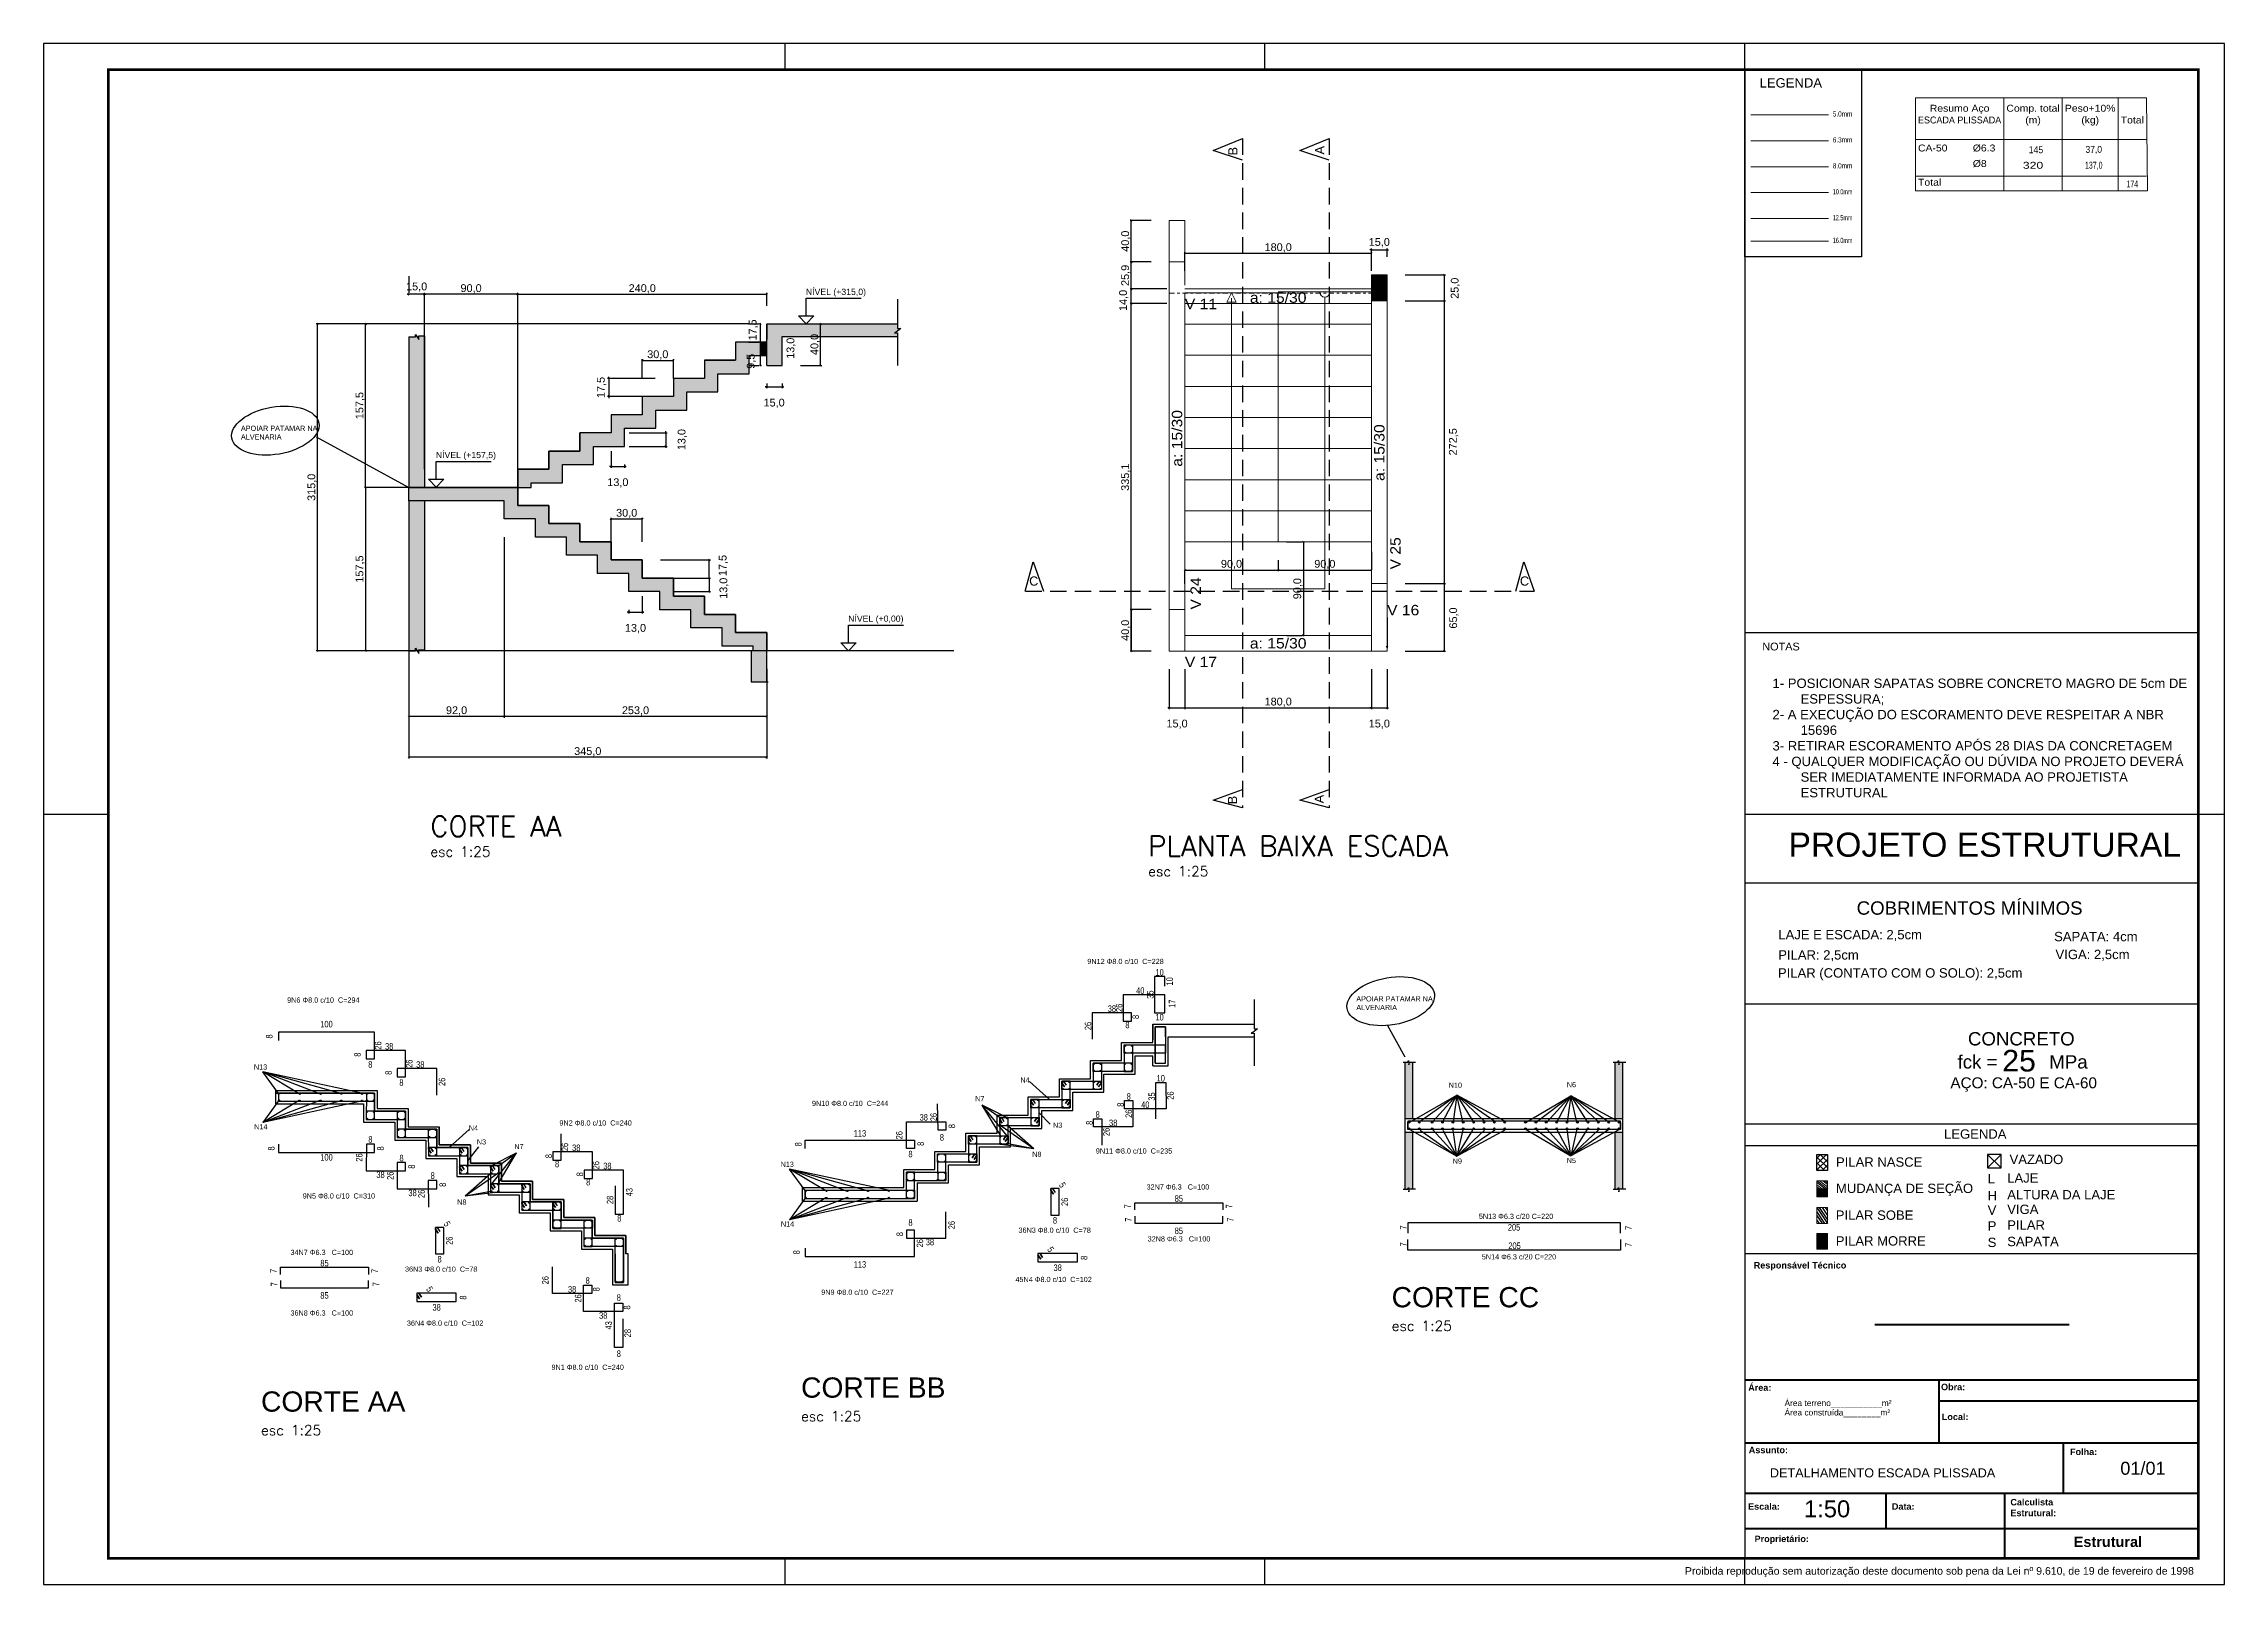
# Model space of a CAD drawing. Header units: millimetres. Extents: x 1262 to 1346.1, y 1092.9 to 1152.3.
import ezdxf
from ezdxf.enums import TextEntityAlignment as Align

# ---------------------------------------------------------------- set-up
doc = ezdxf.new("R2010")
doc.units = ezdxf.units.MM
doc.linetypes.add('CYPE_RAYAPUNTO', pattern=[0.4125, 0.2025, -0.105, 0, -0.105])
doc.linetypes.add('HIDDEN', pattern=[9.525, 6.35, -3.175])
for name, color, linetype, lineweight in [('ARM_LONGITUDINAL_Ø10', 33, 'Continuous', 9), ('ARM_LONGITUDINAL_Ø12_5', 34, 'Continuous', 9), ('ARM_LONGITUDINAL_Ø16', 212, 'Continuous', 9), ('ARM_LONGITUDINAL_Ø6_3', 31, 'Continuous', 9), ('ARM_LONGITUDINAL_Ø8', 32, 'Continuous', 9), ('ARM_TRANSVERSAL_Ø5', 120, 'Continuous', 9), ('DT-Textos', 7, 'Continuous', 5), ('ESC_CONTORNO_DA_ESCADA', 3, 'Continuous', 0), ('ESC_DEGRAU', 2, 'Continuous', 0), ('ESC_GEOMETRIA_APOIO', 2, 'Continuous', 0), ('ESC_LINHA_CENTRAL', 9, 'Continuous', 0), ('G-ANNO-TEXT', 231, 'Continuous', 30), ('PILAR_BETAO', 30, 'Continuous', 9), ('TABELAS', 1, 'Continuous', 9), ('TEXTO_TABELAS', 1, 'Continuous', 0), ('VIG_DIM_VIGAS', 3, 'Continuous', 9), ('VIG_EIXOS', 3, 'Continuous', 0), ('VIG_FACES', 5, 'Continuous', 9), ('VIG_REF_VIGAS', 3, 'Continuous', 9)]:
    doc.layers.add(name, color=color, linetype=linetype, lineweight=lineweight)
for name, color, linetype in [('ARMADURA ESCADA', 6, 'Continuous'), ('ARQ-FOLHA', 7, 'Continuous'), ('ARQ-TEXTO4', 1, 'Continuous'), ('BARRA DE 6.3MM', 30, 'Continuous'), ('BARRA DE 8MM', 40, 'Continuous'), ('Bwc eletros móveis textos', 7, 'Continuous'), ('Camada 1', 7, 'Continuous'), ('COTA CYPE', 31, 'Continuous'), ('LINHAS GERAIS.', 7, 'Continuous'), ('PAREDE CORTADA 0.6', 210, 'Continuous'), ('PDF_1', 7, 'Continuous'), ('PDF_PILAR_BETAO', 7, 'Continuous'), ('PDF_Text', 7, 'Continuous')]:
    doc.layers.add(name, color=color, linetype=linetype)
doc.styles.add('ARIAL', font='arial.ttf')
doc.styles.add('ARIAL NARROW', font='ARIALN.TTF')
doc.styles.add('Arial_1', font='arial.ttf')
doc.styles.add('Arial_2', font='arial.ttf', dxfattribs={"height": 5})
doc.styles.add('Arial_3', font='arial.ttf', dxfattribs={"height": 2.3})
doc.styles.add('Arial_B', font='arialbd.ttf', dxfattribs={"height": 2.5})
doc.styles.add('Arial_B_1', font='arialbd.ttf', dxfattribs={"height": 4})
doc.styles.add('CYPETXT', font='arial.ttf', dxfattribs={"height": 0.2})
doc.styles.add('PDF Arial', font='arial.ttf')
doc.styles.add('ROMANS', font='romans.shx')
doc.styles.get("Standard").update_dxf_attribs({"font": 'arial.ttf'})
doc.styles.add('TQS_ARIAL', font='arial.ttf')

msp = doc.modelspace()

# ---------------------------------------------------------------- texts
for s, p in [('NÍVEL (+315,0)', (1291.435, 1142.605)), ('NÍVEL (+157,5)', (1277.165, 1136.315)), ('NÍVEL (+0,00)', (1293.066, 1130.005))]:
    msp.add_text(s, height=0.24).set_placement(p)
at = {"attachment_point": 1}
for s, width, heights, insert, char_height in [('APOIAR PATAMAR NA ALVENARIA', 3.54106, [0], (1269.648, 1137.564), 0.2), ('9N12 {\\Fgreeks|c0;F}8.0 c/10  C=228', 3.54106, [0], (1302.291, 1117.01), 0.2), ('9N6 {\\Fgreeks|c0;F}8.0 c/10  C=294', 3.20728, [0], (1271.432, 1115.521), 0.2), ('APOIAR PATAMAR NA ALVENARIA', 3.54106, [0], (1312.664, 1115.568), 0.2), ('9N10 {\\Fgreeks|c0;F}8.0 c/10  C=244', 3.05883, [0], (1291.67, 1111.537), 0.2), ('9N2 {\\Fgreeks|c0;F}8.0 c/10  C=240', 3.98357, [0], (1281.932, 1110.784), 0.2), ('9N11 {\\Fgreeks|c0;F}8.0 c/10  C=235', 3.53988, [0], (1302.618, 1109.703), 0.2), ('9N5 {\\Fgreeks|c0;F}8.0 c/10  C=310', 3.09485, [0], (1272.033, 1107.97), 0.2), ('32N7 {\\Fgreeks|c0;F}6.3   C=100', 2.61511, [0], (1304.574, 1108.316), 0.2), ('5N13 {\\Fgreeks|c0;F}6.3 c/20 C=220', 3.31231, [0], (1317.389, 1107.183), 0.2), ('36N3 {\\Fgreeks|c0;F}8.0 c/10  C=78', 3.15612, [0], (1299.635, 1106.648), 0.2), ('32N8 {\\Fgreeks|c0;F}6.3   C=100', 2.61511, [0], (1304.616, 1106.314), 0.2), ('34N7 {\\Fgreeks|c0;F}6.3   C=100', 2.61511, [0], (1271.559, 1105.794), 0.2), ('36N3 {\\Fgreeks|c0;F}8.0 c/10  C=78', 3.21828, [0], (1275.977, 1105.147), 0.2), ('5N14 {\\Fgreeks|c0;F}6.3 c/20 C=220', 3.55347, [0], (1317.503, 1105.622), 0.2), ('9N9 {\\Fgreeks|c0;F}8.0 c/10  C=227', 3.10184, [0], (1292.028, 1104.257), 0.2), ('45N4 {\\Fgreeks|c0;F}8.0 c/10  C=102', 3.30316, [0], (1299.517, 1104.75), 0.2), ('36N8 {\\Fgreeks|c0;F}6.3   C=100', 2.61511, [0], (1271.559, 1103.458), 0.2), ('36N4 {\\Fgreeks|c0;F}8.0 c/10  C=102', 3.16777, [0], (1276.05, 1103.066), 0.2), ('9N1 {\\Fgreeks|c0;F}8.0 c/10  C=240', 3.24012, [0], (1281.626, 1101.365), 0.2), ('DETALHAMENTO ESCADA PLISSADA', 11.82982, [1.969], (1328.611, 1097.369), 0.35)]:
    msp.add_mtext_dynamic_manual_height_columns(s, width=width, gutter_width=12.5, heights=heights, dxfattribs=dict(at, insert=insert, char_height=char_height))
at = {"layer": 'ARMADURA ESCADA'}
for s, p in [('N13', (1270.149, 1112.739)), ('N4', (1299.708, 1112.238)), ('N10', (1316.227, 1112.038)), ('N6', (1320.781, 1112.061)), ('N7', (1297.965, 1111.518)), ('N14', (1270.16, 1110.436)), ('N4', (1278.437, 1110.387)), ('N3', (1300.966, 1110.497)), ('N3', (1278.746, 1109.854)), ('N7', (1280.192, 1109.673)), ('N8', (1300.165, 1109.377)), ('N9', (1316.38, 1109.112)), ('N5', (1320.778, 1109.136)), ('N13', (1290.461, 1108.99)), ('N8', (1277.991, 1107.533)), ('N14', (1290.472, 1106.687))]:
    msp.add_text(s, height=0.2, dxfattribs=at).set_placement(p)
at = {"layer": 'ARMADURA ESCADA', "char_height": 0.25, "attachment_point": 5, "style": 'ARIAL NARROW'}
for s, insert in [('10', (1305.077, 1116.489)), ('38', (1303.237, 1115.089)), ('40', (1304.333, 1115.784)), ('100', (1272.949, 1114.491)), ('8', (1303.837, 1114.457)), ('10', (1305.077, 1114.757)), ('38', (1275.367, 1113.636)), ('8', (1274.639, 1112.94)), ('38', (1276.567, 1112.936)), ('8', (1275.839, 1112.24)), ('8', (1303.887, 1111.706)), ('10', (1305.122, 1112.405)), ('38', (1295.981, 1110.899)), ('8', (1302.687, 1111.005)), ('40', (1304.527, 1111.385)), ('8', (1274.643, 1110.049)), ('113', (1293.521, 1110.282)), ('8', (1296.682, 1110.125)), ('38', (1303.287, 1110.685)), ('100', (1272.949, 1109.357)), ('8', (1275.843, 1109.327)), ('38', (1282.581, 1109.723)), ('8', (1295.471, 1109.482)), ('38', (1275.032, 1108.686)), ('8', (1277.043, 1108.651)), ('8', (1281.842, 1109.099)), ('8', (1283.042, 1108.399)), ('38', (1283.781, 1109.023)), ('38', (1276.267, 1107.986)), ('85', (1305.819, 1107.766)), ('8', (1284.242, 1107.008)), ('8', (1295.471, 1106.843)), ('8', (1301.042, 1106.928)), ('205', (1318.747, 1106.657)), ('38', (1296.22, 1106.091)), ('85', (1305.819, 1106.522)), ('205', (1318.765, 1105.948)), ('85', (1272.872, 1105.277)), ('8', (1277.311, 1105.428)), ('113', (1293.521, 1105.227)), ('38', (1301.146, 1105.102)), ('38', (1282.421, 1104.268)), ('8', (1283.021, 1104.611)), ('85', (1272.872, 1104.033)), ('38', (1277.196, 1103.573)), ('8', (1284.221, 1103.952)), ('38', (1283.621, 1103.259)), ('8', (1284.221, 1101.786))]:
    msp.add_mtext(s, dxfattribs=dict(at, insert=insert))
for s, insert, rotation in [('10', (1305.465, 1116.141), 90), ('26', (1303.519, 1115.12), 90), ('35', (1304.719, 1115.631), 90), ('17', (1305.558, 1115.28), 90), ('26', (1302.319, 1114.421), 90), ('8', (1304.158, 1114.771), 90), ('8', (1270.742, 1114.018), 90), ('26', (1274.942, 1113.668), 90), ('8', (1274.141, 1113.318), 90), ('8', (1275.341, 1112.618), 90), ('26', (1276.142, 1112.968), 90), ('26', (1277.403, 1112.268), 90), ('35', (1304.775, 1111.702), 90), ('26', (1305.499, 1111.738), 90), ('26', (1296.364, 1110.91), 90), ('8', (1303.569, 1111.388), 90), ('26', (1303.889, 1111.038), 90), ('26', (1295.038, 1110.21), 90), ('8', (1297.067, 1110.56), 90), ('8', (1302.369, 1110.688), 90), ('26', (1303.024, 1110.338), 90), ('8', (1270.821, 1109.7), 90), ('26', (1274.212, 1109.35), 90), ('8', (1275.032, 1109.7), 90), ('8', (1281.52, 1109.405), 90), ('26', (1282.144, 1109.755), 90), ('8', (1291.144, 1109.86), 90), ('8', (1295.863, 1109.88), 90), ('26', (1275.412, 1108.65), 90), ('8', (1276.232, 1109), 90), ('8', (1282.72, 1108.705), 90), ('26', (1283.344, 1109.055), 90), ('26', (1276.612, 1107.95), 90), ('8', (1277.432, 1108.3), 90), ('28', (1283.887, 1107.715), 90), ('43', (1284.628, 1108.015), 90), ('5', (1301.33, 1108.292), 302.9539), ('26', (1301.421, 1107.642), 90), ('5', (1277.6, 1106.793), 302.9539), ('26', (1297.057, 1106.746), 90), ('7', (1303.847, 1107.468), 90), ('7', (1303.873, 1106.954), 90), ('7', (1307.755, 1107.468), 90), ('7', (1307.804, 1106.954), 90), ('26', (1277.69, 1106.143), 90), ('8', (1295.059, 1106.396), 90), ('26', (1295.836, 1106.046), 90), ('5', (1300.875, 1105.808), 302.9539), ('7', (1314.474, 1106.653), 90), ('7', (1314.474, 1105.999), 90), ('7', (1323.158, 1106.639), 90), ('7', (1323.158, 1105.985), 90), ('8', (1291.078, 1105.696), 90), ('8', (1302.169, 1105.482), 88.57344), ('7', (1270.9, 1104.979), 90), ('7', (1270.926, 1104.465), 90), ('7', (1274.808, 1104.979), 90), ('7', (1274.857, 1104.465), 90), ('5', (1276.925, 1104.278), 302.9539), ('26', (1281.388, 1104.62), 90), ('8', (1283.354, 1104.27), 90), ('8', (1278.219, 1103.953), 88.57344), ('26', (1282.655, 1103.92), 90), ('8', (1284.542, 1103.57), 90), ('43', (1283.829, 1102.88), 90), ('28', (1284.565, 1102.58), 90)]:
    msp.add_mtext(s, dxfattribs=dict(at, insert=insert, rotation=rotation))
at = {"layer": 'ARQ-TEXTO4', "color": 4, "style": 'ROMANS'}
for s, p in [('CORTE AA', (1276.953, 1121.728)), ('PLANTA BAIXA ESCADA', (1304.636, 1120.972))]:
    msp.add_text(s, height=0.78, dxfattribs=at).set_placement(p)
at = {"layer": 'ARQ-TEXTO4', "color": 2, "style": 'ROMANS'}
for p in [(1276.951, 1120.948), (1304.635, 1120.192)]:
    msp.add_text('esc 1:25', height=0.39, dxfattribs=at).set_placement(p)
at = {"layer": 'ARQ-TEXTO4', "color": 31, "char_height": 0.39, "width": 29.65086, "attachment_point": 1, "style": 'ROMANS'}
for s, insert in [('{\\fArial|b0|i0|c0|p34;\\H2x;\\C4;CORTE CC\\P\\Fromans|c0;\\H0.50002x;\\C2;esc 1:25}', (1314.025, 1104.356)), ('{\\fArial|b0|i0|c0|p34;\\H2x;\\C4;CORTE BB\\Fromans|c0;\\H0.50002x;\\C2;\\Pesc 1:25}', (1291.25, 1100.872)), ('{\\fArial|b0|i0|c0|p34;\\H2x;\\C4;CORTE AA\\P\\Fromans|c0;\\H0.50002x;\\C2;esc 1:25}', (1270.424, 1100.333))]:
    msp.add_mtext(s, dxfattribs=dict(at, insert=insert))
at = {"layer": 'Bwc eletros móveis textos', "color": 1}
for s, rotation, p in [('B', 89.97233, (1308.081, 1147.984)), ('A', 89.97233, (1311.426, 1148.02)), ('C', 359.97233, (1300.046, 1131.4)), ('C', 359.97233, (1318.971, 1131.4)), ('B', 89.97233, (1308.062, 1122.969)), ('A', 89.97233, (1311.407, 1123.005))]:
    msp.add_text(s, height=0.353, rotation=rotation, dxfattribs=at).set_placement(p)
at = {"layer": 'Camada 1', "color": 0, "lineweight": 25, "style": 'TQS_ARIAL'}
for s, height, p in [('LEGENDA', 0.3604, (1328.217, 1150.602)), ('PROJETO ESTRUTURAL', 0.92881, (1329.331, 1120.947)), ('COBRIMENTOS MÍNIMOS', 0.51489, (1331.959, 1118.712)), ('LAJE E ESCADA: 2,5cm', 0.36043, (1328.938, 1117.763)), ('SAPATA: 4cm', 0.36043, (1339.574, 1117.689)), ('PILAR: 2,5cm', 0.36043, (1328.934, 1116.982)), ('VIGA: 2,5cm', 0.36043, (1339.627, 1117)), ('PILAR (CONTATO COM O SOLO): 2,5cm', 0.36043, (1328.923, 1116.288)), ('CONCRETO', 0.5149, (1336.25, 1113.671)), ('25', 0.8341, (1337.574, 1112.667)), ('fck =          MPa', 0.51489, (1335.85, 1112.781)), ('AÇO: CA-50 E CA-60', 0.42081, (1335.574, 1112.02)), ('LEGENDA', 0.3604, (1335.33, 1110.077)), ('PILAR NASCE', 0.36043, (1331.162, 1108.996)), ('VAZADO', 0.3604, (1337.856, 1109.097)), ('MUDANÇA DE SEÇÃO', 0.36043, (1331.162, 1107.982)), ('L', 0.36, (1337.012, 1108.349)), ('LAJE', 0.3604, (1337.766, 1108.382)), ('H', 0.36, (1337.012, 1107.703)), ('ALTURA DA LAJE', 0.36043, (1337.766, 1107.737)), ('PILAR SOBE', 0.3604, (1331.153, 1106.949)), ('V', 0.36, (1337.012, 1107.141)), ('P', 0.36, (1337.012, 1106.534)), ('VIGA', 0.3604, (1337.766, 1107.174)), ('PILAR', 0.3604, (1337.766, 1106.567)), ('PILAR MORRE', 0.36043, (1331.153, 1105.956)), ('S', 0.36, (1337.012, 1105.899)), ('SAPATA', 0.3604, (1337.766, 1105.933))]:
    msp.add_text(s, height=height, dxfattribs=at).set_placement(p)
at = {"layer": 'COTA CYPE'}
for s, p in [('17,5', (1289.532, 1140.848)), ('13,0', (1290.991, 1140.142)), ('40,0', (1291.914, 1140.288)), ('9,5', (1289.459, 1139.757))]:
    msp.add_text(s, height=0.3, rotation=90, dxfattribs=at).set_placement(p)
msp.add_text('15,0', height=0.3, dxfattribs=at).set_placement((1289.804, 1138.305))
at = {"layer": 'COTA CYPE', "char_height": 0.3, "attachment_point": 5, "rotation": 90}
for s, insert in [('40,0', (1303.776, 1144.677)), ('25,9', (1303.776, 1143.359)), ('25,0', (1316.484, 1142.864)), ('14,0', (1303.696, 1142.395)), ('157,5', (1274.249, 1138.338)), ('17,5', (1283.557, 1139.038)), ('13,0', (1286.671, 1137.028)), ('272,5', (1316.416, 1136.944)), ('315,0', (1272.394, 1135.188)), ('335,1', (1303.776, 1135.578)), ('157,5', (1274.249, 1132.038)), ('17,5', (1288.254, 1132.175)), ('13,0', (1288.283, 1131.297)), ('90,0', (1310.414, 1131.281)), ('65,0', (1316.427, 1130.15)), ('40,0', (1303.776, 1129.676))]:
    msp.add_mtext(s, dxfattribs=dict(at, insert=insert))
at = {"layer": 'COTA CYPE', "char_height": 0.3, "attachment_point": 5}
for s, insert in [('180,0', (1309.65, 1144.42)), ('15,0', (1313.55, 1144.621)), ('15,0', (1276.425, 1142.906)), ('90,0', (1278.525, 1142.841)), ('240,0', (1285.125, 1142.841)), ('30,0', (1285.725, 1140.292)), ('13,0', (1284.185, 1135.359)), ('30,0', (1284.525, 1134.179)), ('90,0', (1307.85, 1132.212)), ('90,0', (1311.45, 1132.212)), ('13,0', (1284.865, 1129.742)), ('180,0', (1309.65, 1126.9)), ('92,0', (1277.965, 1126.567)), ('253,0', (1284.865, 1126.567)), ('15,0', (1305.75, 1126.054)), ('15,0', (1313.55, 1126.054)), ('345,0', (1283.025, 1124.992))]:
    msp.add_mtext(s, dxfattribs=dict(at, insert=insert))
at = {"layer": 'DT-Textos'}
for s, width, p, p2 in [('5.0mm', 0.885362, (1331.038, 1149.484), (1331.794, 1149.484)), ('6.3mm', 0.885362, (1331.038, 1148.484), (1331.794, 1148.484)), ('8.0mm', 0.885362, (1331.038, 1147.484), (1331.794, 1147.484)), ('10.0mm', 0.749051, (1331.038, 1146.484), (1331.794, 1146.484)), ('12.5mm', 0.749051, (1331.038, 1145.484), (1331.794, 1145.484)), ('16.0mm', 0.749051, (1331.038, 1144.611), (1331.794, 1144.611))]:
    msp.add_text(s, height=0.2, dxfattribs=dict(at, width=width)).set_placement(p, p2, align=Align.FIT)
at = {"layer": 'G-ANNO-TEXT', "color": 7, "attachment_point": 1}
for s, insert, char_height, width, style in [('Responsável Técnico ', (1327.989, 1105.322), 0.25, 4.4173, 'Arial_B'), ('Área:', (1327.777, 1100.606), 0.25, 1.07426, 'Arial_B'), ('Área terreno___________m²', (1329.178, 1099.999), 0.23, 5.65991, 'Arial_3'), ('Obra:', (1335.213, 1100.63), 0.25, 1.12236, 'Arial_B'), ('Área construída________m²', (1329.178, 1099.636), 0.23, 6.19704, 'Arial_3'), ('Local:', (1335.243, 1099.479), 0.25, 1.2346, 'Arial_B'), ('Assunto:', (1327.798, 1098.2), 0.25, 1.81181, 'Arial_B'), ('Folha:', (1340.187, 1098.129), 0.25, 1.25865, 'Arial_B'), ('01/01', (1342.126, 1097.621), 0.5, 2.16456, 'Arial_2'), ('Escala:', (1327.772, 1096.023), 0.25, 1.46709, 'Arial_B'), ('1:50', (1329.928, 1096.134), 0.6549, 10.08064, 'Arial_1'), ('Data:', (1333.317, 1096.023), 0.25, 1.05021, 'Arial_B'), ('Calculista Estrutural:', (1337.887, 1096.188), 0.25, 2.17677, 'Arial_B'), ('Proprietário: ', (1328.022, 1094.774), 0.25, 2.6616, 'Arial_B'), ('Estrutural', (1340.329, 1094.737), 0.4, 3.21477, 'Arial_B_1'), ('Proibida reprodução sem autorização deste documento sob pena da Lei nº 9.610, de 19 de fevereiro de 1998', (1325.336, 1093.559), 0.29, 23.77003, 'ARIAL')]:
    msp.add_mtext(s, dxfattribs=dict(at, insert=insert, char_height=char_height, width=width, style=style))
at = {"layer": 'PDF_Text', "insert": (1328.32, 1128.896), "char_height": 0.3, "attachment_point": 7, "style": 'PDF Arial'}
msp.add_mtext('NOTAS', dxfattribs=at)
at = {"layer": 'PDF_Text', "insert": (1328.352, 1123.231), "char_height": 0.3614, "width": 16.63126, "attachment_point": 7, "style": 'PDF Arial'}
msp.add_mtext('{\\W2.576449; }1- POSICIONAR SAPATAS SOBRE CONCRETO MAGRO DE 5cm DE \\P{\\W5.1529;  }ESPESSURA;\\P{\\W2.576449; }2- A EXECUÇÃO DO ESCORAMENTO DEVE RESPEITAR A NBR \\P{\\W5.1529;  }15696\\P{\\W2.576449; }3- RETIRAR ESCORAMENTO APÓS 28 DIAS DA CONCRETAGEM\\P{\\W2.576449; }4 - QUALQUER MODIFICAÇÃO OU DÚVIDA NO PROJETO DEVERÁ \\P{\\W5.1529;  }SER IMEDIATAMENTE INFORMADA AO PROJETISTA \\P{\\W5.1529;  }ESTRUTURAL', dxfattribs=at)
at = {"layer": 'TEXTO_TABELAS', "style": 'CYPETXT'}
for s, height, width, p, p2 in [('Resumo Aço', 0.2667, 1.078493, (1334.779, 1149.67), (1337.079, 1149.67)), ('Comp. total', 0.26667, 1.079341, (1337.733, 1149.67), (1339.789, 1149.67)), ('Peso+10%', 0.2667, 1.077097, (1339.989, 1149.67), (1341.941, 1149.67)), ('ESCADA PLISSADA', 0.26667, 0.927672, (1334.325, 1149.217), (1337.533, 1149.217)), ('(m)', 0.2667, 1.07443, (1338.461, 1149.217), (1339.061, 1149.217)), ('(kg)', 0.2667, 1.066144, (1340.623, 1149.217), (1341.307, 1149.217)), ('Total', 0.2667, 1.081871, (1342.141, 1149.217), (1343.037, 1149.217)), ('CA-50', 0.2667, 1.075824, (1334.325, 1148.137), (1335.461, 1148.137)), ('%%c6.3', 0.2667, 1.079689, (1336.437, 1148.137), (1337.309, 1148.137)), ('145', 0.2667, 0.900966, (1338.593, 1148.07), (1339.153, 1148.07)), ('37,0', 0.2667, 0.877545, (1340.784, 1148.083), (1341.42, 1148.083)), ('%%c8', 0.2667, 1.078572, (1336.437, 1147.537), (1336.973, 1147.537)), ('320', 0.2667, 1.261352, (1338.369, 1147.47), (1339.153, 1147.47)), ('137,0', 0.2667, 0.720068, (1340.767, 1147.473), (1341.439, 1147.473)), ('Total', 0.2667, 1.081871, (1334.325, 1146.816), (1335.221, 1146.816)), ('174', 0.2667, 0.720773, (1342.365, 1146.749), (1342.813, 1146.749))]:
    msp.add_text(s, height=height, dxfattribs=dict(at, width=width)).set_placement(p, p2, align=Align.FIT)
at = {"layer": 'VIG_DIM_VIGAS', "style": 'CYPETXT', "width": 1.081378}
for p, p2 in [((1308.558, 1142.302), (1310.742, 1142.302)), ((1308.558, 1128.976), (1310.742, 1128.976))]:
    msp.add_text('a: 15/30', height=0.4, dxfattribs=at).set_placement(p, p2, align=Align.FIT)
for p, p2 in [((1305.95, 1135.984), (1305.95, 1138.168)), ((1313.75, 1135.434), (1313.75, 1137.618))]:
    msp.add_text('a: 15/30', height=0.4, rotation=90, dxfattribs=at).set_placement(p, p2, align=Align.FIT)
at = {"layer": 'VIG_REF_VIGAS', "style": 'CYPETXT', "width": 1.080449}
for s, p, p2 in [('V 11', (1306.05, 1142.056), (1307.292, 1142.056)), ('V 16', (1313.85, 1130.256), (1315.092, 1130.256)), ('V 17', (1306.05, 1128.256), (1307.292, 1128.256))]:
    msp.add_text(s, height=0.4, dxfattribs=at).set_placement(p, p2, align=Align.FIT)
for s, p, p2 in [('V 25', (1314.371, 1132.023), (1314.371, 1133.265)), ('V 24', (1306.67, 1130.476), (1306.67, 1131.718))]:
    msp.add_text(s, height=0.4, rotation=90, dxfattribs=at).set_placement(p, p2, align=Align.FIT)

# ---------------------------------------------------------------- blocks, each defined once
blk = doc.blocks.new('FOLHA A1')
at = {"layer": 'ARQ-FOLHA'}
for p, q in [((841, 0), (0, 0)), ((0, 0), (0, -594)), ((286, -10), (286, 0)), ((471, -10), (471, 0)), ((656, -10), (656, 0)), ((841, -594), (841, 0)), ((0, -297), (25, -297)), ((831, -297), (841, -297)), ((286, -594), (286, -584)), ((471, -594), (471, -584)), ((656, -594), (656, -584)), ((0, -594), (841, -594))]:
    blk.add_line(p, q, dxfattribs=at)
at = {"layer": 'ARQ-FOLHA', "const_width": 1}
blk.add_lwpolyline([(25, -10), (25, -584), (831, -584), (831, -10), (25, -10)], dxfattribs=at)
blk = doc.blocks.new('_OBLIQUE')
at = {"color": 0, "linetype": 'ByBlock'}
blk.add_line((-0.5, -0.5), (0.5, 0.5), dxfattribs=at)

# ---------------------------------------------------------------- hatches: boundary and pattern name
h = msp.add_hatch(color=256)
h.dxf.hatch_style = 1
h.paths.add_polyline_path([(1313.85, 1143.376), (1313.25, 1143.376), (1313.25, 1142.376), (1313.85, 1142.376)])
h = msp.add_hatch(color=252)
h.dxf.hatch_style = 1
h.paths.add_polyline_path([(1290.525, 1141.008), (1292.004, 1141.008), (1292.004, 1141.488), (1291.225, 1141.488), (1289.925, 1141.488), (1289.925, 1139.888), (1290.525, 1139.888)])
h.paths.add_polyline_path([(1294.971, 1141.213), (1295.103, 1141.311), (1294.971, 1141.311), (1294.971, 1141.488), (1292.004, 1141.488), (1292.004, 1141.008), (1294.971, 1141.008), (1294.971, 1141.142), (1294.858, 1141.142)])
h.paths.add_polyline_path([(1284.27, 1126.282), (1285.468, 1126.282), (1285.468, 1126.9), (1284.27, 1126.9)], flags=9)
h = msp.add_hatch(color=9)
h.dxf.hatch_style = 1
h.paths.add_polyline_path([(1285.125, 1138.688), (1285.125, 1137.988), (1283.925, 1137.988), (1283.925, 1137.288), (1282.725, 1137.288), (1282.725, 1136.588), (1281.525, 1136.588), (1281.525, 1135.888), (1280.325, 1135.888), (1280.325, 1135.188), (1280.845, 1135.188), (1280.845, 1135.368), (1282.045, 1135.368), (1282.045, 1136.068), (1283.245, 1136.068), (1283.245, 1136.768), (1284.445, 1136.768), (1284.445, 1137.468), (1285.645, 1137.468), (1285.645, 1138.168), (1286.845, 1138.168), (1286.845, 1138.868), (1288.045, 1138.868), (1288.045, 1139.568), (1289.245, 1139.568), (1289.245, 1140.269), (1289.687, 1140.269), (1289.687, 1140.789), (1288.725, 1140.789), (1288.725, 1140.088), (1287.525, 1140.088), (1287.525, 1139.388), (1286.325, 1139.388), (1286.325, 1138.688)])
h.paths.add_polyline_path([(1289.609, 1139.667), (1289.609, 1140.43), (1289.068, 1140.43), (1289.068, 1139.667)], flags=25)
h = msp.add_hatch(color=9)
h.dxf.hatch_style = 1
h.paths.add_polyline_path([(1289.687, 1140.269), (1289.925, 1140.269), (1289.925, 1140.789), (1289.687, 1140.789)])
h = msp.add_hatch(color=9)
h.dxf.hatch_style = 1
h.paths.add_polyline_path([(1284.605, 1131.868), (1284.605, 1131.168), (1285.805, 1131.168), (1285.805, 1130.468), (1287.005, 1130.468), (1287.005, 1129.768), (1288.205, 1129.768), (1288.205, 1129.068), (1289.405, 1129.068), (1289.405, 1128.888), (1289.925, 1128.888), (1289.925, 1129.588), (1288.725, 1129.588), (1288.725, 1130.288), (1287.525, 1130.288), (1287.525, 1130.988), (1286.325, 1130.988), (1286.325, 1131.688), (1285.125, 1131.688), (1285.125, 1132.388), (1283.925, 1132.388), (1283.925, 1133.088), (1282.725, 1133.088), (1282.725, 1133.788), (1281.525, 1133.788), (1281.525, 1134.488), (1280.325, 1134.488), (1280.325, 1135.188), (1276.125, 1135.188), (1276.125, 1134.668), (1279.805, 1134.668), (1279.805, 1133.968), (1281.005, 1133.968), (1281.005, 1133.268), (1282.205, 1133.268), (1282.205, 1132.568), (1283.405, 1132.568), (1283.405, 1131.868)])
h = msp.add_hatch(color=252)
h.dxf.hatch_style = 1
h.paths.add_polyline_path([(1289.925, 1128.888), (1289.405, 1128.888), (1289.325, 1128.888), (1289.325, 1127.688), (1289.925, 1127.688)])
h = msp.add_hatch(color=256)
h.dxf.hatch_style = 1
h.paths.add_polyline_path([(1330.828, 1107.835), (1330.828, 1108.142), (1330.425, 1108.142), (1330.425, 1107.835)])
h = msp.add_hatch(color=256)
h.dxf.hatch_style = 1
h.paths.add_polyline_path([(1330.425, 1105.811), (1330.828, 1105.811), (1330.828, 1106.426), (1330.425, 1106.426)])
at = {"layer": 'BARRA DE 8MM'}
h = msp.add_hatch(color=36, dxfattribs=at)
h.dxf.hatch_style = 1
h.paths.add_polyline_path([(1276.725, 1134.668), (1276.125, 1134.668), (1276.125, 1128.888), (1276.385, 1128.888), (1276.385, 1128.984), (1276.447, 1128.888), (1276.515, 1128.888), (1276.515, 1128.921), (1276.725, 1128.921)])
h.paths.add_polyline_path([(1276.725, 1141.023), (1276.515, 1141.023), (1276.515, 1140.883), (1276.385, 1141.085), (1276.385, 1140.989), (1276.125, 1140.989), (1276.125, 1135.188), (1276.725, 1135.188)])
h = msp.add_hatch(color=36, dxfattribs=at)
h.dxf.hatch_style = 1
h.paths.add_polyline_path([(1314.847, 1110.33), (1314.547, 1110.33), (1314.547, 1108.136), (1314.649, 1108.136), (1314.675, 1108.201), (1314.691, 1108.032), (1314.717, 1108.139), (1314.847, 1108.139)])
h.paths.add_polyline_path([(1314.847, 1113.033), (1314.717, 1113.033), (1314.691, 1112.926), (1314.675, 1113.095), (1314.649, 1113.03), (1314.547, 1113.03), (1314.547, 1110.85), (1314.847, 1110.85)])
h.paths.add_polyline_path([(1322.947, 1113.033), (1322.817, 1113.033), (1322.791, 1112.926), (1322.775, 1113.095), (1322.749, 1113.03), (1322.647, 1113.03), (1322.647, 1110.85), (1322.947, 1110.85)])
h.paths.add_polyline_path([(1322.947, 1110.33), (1322.652, 1110.33), (1322.652, 1108.136), (1322.749, 1108.136), (1322.775, 1108.201), (1322.791, 1108.032), (1322.817, 1108.139), (1322.947, 1108.139)])
at = {"layer": 'COTA CYPE'}
h = msp.add_hatch(dxfattribs=at)
h.set_pattern_fill('ANSI37', color=256, scale=0.05)
h.set_pattern_definition([(45, (598.78293, 990.58043), (-0.1122532, 0.1122532), []), (135, (598.78293, 990.58043), (-0.1122532, -0.1122532), [])])
h.paths.add_polyline_path([(1330.828, 1109.465), (1330.425, 1109.465), (1330.425, 1108.849), (1330.828, 1108.849)])

# ---------------------------------------------------------------- linework, layer by layer
for p, q in [((1327.64, 1151.294), (1315.562, 1151.294)), ((1327.64, 1151.294), (1327.64, 1093.894)), ((1291.449, 1141.795), (1291.449, 1142.475)), ((1291.449, 1142.475), (1293.573, 1142.475)), ((1294.971, 1142.44), (1294.971, 1141.311)), ((1291.449, 1141.488), (1291.15, 1141.795)), ((1291.15, 1141.795), (1291.749, 1141.795)), ((1291.449, 1141.488), (1291.749, 1141.795)), ((1294.971, 1141.311), (1295.103, 1141.311)), ((1295.103, 1141.311), (1294.971, 1141.213)), ((1276.125, 1140.989), (1276.385, 1140.989)), ((1276.385, 1140.989), (1276.385, 1141.085)), ((1276.385, 1141.085), (1276.515, 1140.883)), ((1276.515, 1140.883), (1276.515, 1141.023)), ((1276.515, 1141.023), (1276.725, 1141.023)), ((1294.971, 1141.213), (1294.858, 1141.142)), ((1294.858, 1141.142), (1294.971, 1141.142)), ((1294.971, 1141.142), (1294.971, 1139.879)), ((1277.18, 1135.199), (1276.881, 1135.506)), ((1276.881, 1135.506), (1277.479, 1135.506)), ((1277.18, 1135.506), (1277.18, 1136.186)), ((1277.18, 1136.186), (1279.303, 1136.186)), ((1277.18, 1135.199), (1277.479, 1135.506)), ((1293.081, 1129.195), (1293.081, 1129.875)), ((1293.081, 1129.875), (1295.204, 1129.875)), ((1327.64, 1129.594), (1345.14, 1129.594)), ((1276.125, 1128.888), (1276.385, 1128.888)), ((1276.385, 1128.888), (1276.385, 1128.984)), ((1276.385, 1128.984), (1276.515, 1128.782)), ((1276.515, 1128.782), (1276.515, 1128.921)), ((1276.515, 1128.921), (1276.725, 1128.921)), ((1297.145, 1128.888), (1284.547, 1128.888)), ((1289.325, 1128.888), (1289.325, 1127.688)), ((1289.925, 1127.688), (1289.925, 1128.888)), ((1293.081, 1128.888), (1292.781, 1129.195)), ((1292.781, 1129.195), (1293.38, 1129.195)), ((1293.081, 1128.888), (1293.38, 1129.195)), ((1289.325, 1127.688), (1289.979, 1127.688)), ((1308.725, 1115.441), (1308.725, 1114.312)), ((1308.725, 1114.214), (1308.611, 1114.143)), ((1308.611, 1114.143), (1308.725, 1114.143)), ((1308.725, 1114.312), (1308.857, 1114.312)), ((1308.857, 1114.312), (1308.725, 1114.214)), ((1308.725, 1114.143), (1308.725, 1112.88)), ((1274.303, 1111.838), (1270.493, 1112.655)), ((1270.493, 1112.655), (1270.493, 1112.655)), ((1273.498, 1111.818), (1270.493, 1112.655)), ((1272.697, 1111.807), (1270.493, 1112.655)), ((1271.897, 1111.811), (1270.493, 1112.655)), ((1271.099, 1111.823), (1270.493, 1112.655)), ((1314.466, 1113.03), (1314.649, 1113.03)), ((1314.547, 1110.85), (1314.547, 1113.037)), ((1314.649, 1113.03), (1314.675, 1113.095)), ((1314.675, 1113.095), (1314.691, 1112.926)), ((1314.691, 1112.926), (1314.717, 1113.033)), ((1314.717, 1113.033), (1314.952, 1113.033)), ((1314.847, 1110.85), (1314.847, 1113.037)), ((1322.566, 1113.03), (1322.749, 1113.03)), ((1322.647, 1110.85), (1322.647, 1113.037)), ((1322.749, 1113.03), (1322.775, 1113.095)), ((1322.775, 1113.095), (1322.791, 1112.926)), ((1322.791, 1112.926), (1322.817, 1113.033)), ((1322.817, 1113.033), (1323.052, 1113.033)), ((1322.947, 1110.85), (1322.947, 1113.037)), ((1300.831, 1111.589), (1300.059, 1112.286)), ((1272.697, 1111.549), (1270.493, 1110.7)), ((1271.897, 1111.545), (1270.493, 1110.7)), ((1273.498, 1111.538), (1270.493, 1110.7)), ((1271.099, 1111.533), (1270.493, 1110.7)), ((1274.303, 1111.518), (1270.493, 1110.7)), ((1299.212, 1110.882), (1298.24, 1111.374)), ((1298.924, 1110.882), (1298.24, 1111.374)), ((1299.203, 1110.182), (1298.24, 1111.374)), ((1298.951, 1110.182), (1298.24, 1111.374)), ((1300.431, 1111.079), (1300.854, 1110.636)), ((1314.726, 1110.719), (1316.536, 1111.751)), ((1315.126, 1110.75), (1316.536, 1111.751)), ((1316.536, 1111.751), (1315.609, 1110.733)), ((1315.997, 1110.74), (1316.536, 1111.751)), ((1316.536, 1111.751), (1316.392, 1110.741)), ((1316.765, 1110.733), (1316.536, 1111.751)), ((1316.536, 1111.751), (1317.161, 1110.75)), ((1317.602, 1110.75), (1316.536, 1111.751)), ((1318.001, 1110.738), (1316.536, 1111.751)), ((1318.386, 1110.75), (1316.536, 1111.751)), ((1319.219, 1110.716), (1320.935, 1111.728)), ((1319.613, 1110.729), (1320.935, 1111.728)), ((1320.935, 1111.728), (1320.008, 1110.709)), ((1320.396, 1110.716), (1320.935, 1111.728)), ((1320.935, 1111.728), (1320.791, 1110.717)), ((1321.164, 1110.71), (1320.935, 1111.728)), ((1320.935, 1111.728), (1321.56, 1110.726)), ((1322.001, 1110.726), (1320.935, 1111.728)), ((1322.4, 1110.715), (1320.935, 1111.728)), ((1322.785, 1110.726), (1320.935, 1111.728)), ((1277.679, 1109.738), (1278.451, 1110.435)), ((1298.962, 1110.573), (1300.223, 1109.702)), ((1299.244, 1110.562), (1300.223, 1109.702)), ((1314.547, 1108.143), (1314.547, 1110.33)), ((1314.726, 1110.431), (1316.536, 1109.398)), ((1314.847, 1108.143), (1314.847, 1110.33)), ((1315.126, 1110.4), (1316.536, 1109.398)), ((1316.536, 1109.398), (1315.609, 1110.416)), ((1315.997, 1110.41), (1316.536, 1109.398)), ((1316.536, 1109.398), (1316.392, 1110.408)), ((1316.765, 1110.416), (1316.536, 1109.398)), ((1318.001, 1110.411), (1316.536, 1109.398)), ((1316.536, 1109.398), (1317.161, 1110.4)), ((1317.602, 1110.4), (1316.536, 1109.398)), ((1318.386, 1110.4), (1316.536, 1109.398)), ((1319.219, 1110.433), (1320.935, 1109.421)), ((1319.613, 1110.421), (1320.935, 1109.421)), ((1320.935, 1109.421), (1320.008, 1110.44)), ((1320.396, 1110.433), (1320.935, 1109.421)), ((1320.935, 1109.421), (1320.791, 1110.432)), ((1321.164, 1110.44), (1320.935, 1109.421)), ((1322.4, 1110.434), (1320.935, 1109.421)), ((1320.935, 1109.421), (1321.56, 1110.423)), ((1322.001, 1110.423), (1320.935, 1109.421)), ((1322.785, 1110.423), (1320.935, 1109.421)), ((1322.652, 1108.143), (1322.652, 1110.33)), ((1322.947, 1108.143), (1322.947, 1110.33)), ((1327.64, 1110.654), (1345.14, 1110.654)), ((1278.399, 1109.228), (1278.824, 1109.761)), ((1279.31, 1109.038), (1280.282, 1109.53)), ((1279.319, 1108.338), (1280.282, 1109.53)), ((1279.571, 1108.338), (1280.282, 1109.53)), ((1279.599, 1109.038), (1280.282, 1109.53)), ((1298.952, 1109.866), (1300.223, 1109.702)), ((1299.239, 1109.886), (1300.223, 1109.702)), ((1327.64, 1109.812), (1345.14, 1109.812)), ((1337.531, 1109.473), (1337.006, 1108.948)), ((1337.006, 1109.473), (1337.531, 1108.948)), ((1279.56, 1108.729), (1278.299, 1107.857)), ((1279.279, 1108.718), (1278.299, 1107.857)), ((1294.615, 1108.089), (1290.805, 1108.907)), ((1290.805, 1108.907), (1290.805, 1108.907)), ((1293.81, 1108.069), (1290.805, 1108.907)), ((1293.009, 1108.058), (1290.805, 1108.907)), ((1292.209, 1108.062), (1290.805, 1108.907)), ((1291.411, 1108.074), (1290.805, 1108.907)), ((1279.283, 1108.042), (1278.299, 1107.857)), ((1279.57, 1108.021), (1278.299, 1107.857)), ((1293.009, 1107.8), (1290.805, 1106.952)), ((1292.209, 1107.796), (1290.805, 1106.952)), ((1293.81, 1107.789), (1290.805, 1106.952)), ((1291.411, 1107.784), (1290.805, 1106.952)), ((1294.615, 1107.769), (1290.805, 1106.952)), ((1314.466, 1108.136), (1314.649, 1108.136)), ((1314.649, 1108.136), (1314.675, 1108.201)), ((1314.675, 1108.201), (1314.691, 1108.032)), ((1314.691, 1108.032), (1314.717, 1108.139)), ((1314.717, 1108.139), (1314.952, 1108.139)), ((1322.566, 1108.136), (1322.749, 1108.136)), ((1322.749, 1108.136), (1322.775, 1108.201)), ((1322.775, 1108.201), (1322.791, 1108.032)), ((1322.791, 1108.032), (1322.817, 1108.139)), ((1322.817, 1108.139), (1323.052, 1108.139)), ((1330.425, 1107.425), (1330.828, 1106.809)), ((1330.425, 1107.26), (1330.72, 1106.809)), ((1330.425, 1107.117), (1330.626, 1106.809)), ((1330.425, 1106.939), (1330.51, 1106.809)), ((1330.518, 1107.425), (1330.828, 1106.953)), ((1330.626, 1107.425), (1330.828, 1107.117)), ((1330.746, 1107.425), (1330.828, 1107.3)), ((1283.979, 1105.638), (1283.979, 1104.438)), ((1284.579, 1104.438), (1284.579, 1105.638)), ((1327.64, 1105.646), (1345.14, 1105.656)), ((1345.14, 1095.052), (1335.14, 1095.052)), ((1345.14, 1093.894), (1345.14, 1095.052)), ((1337.667, 1093.894), (1345.14, 1093.894))]:
    msp.add_line(p, q)
at = {"color": 8}
for p, q in [((1276.125, 1143.331), (1276.125, 1142.681)), ((1276.725, 1135.888), (1276.725, 1142.681)), ((1276.725, 1135.888), (1276.725, 1142.681)), ((1280.325, 1136.068), (1280.325, 1142.681)), ((1280.325, 1135.888), (1280.325, 1142.681)), ((1289.925, 1142.188), (1289.925, 1142.681)), ((1275.425, 1141.488), (1272.554, 1141.488)), ((1289.225, 1141.488), (1274.409, 1141.488)), ((1285.125, 1139.388), (1285.125, 1140.131)), ((1286.325, 1139.388), (1286.325, 1140.131)), ((1285.625, 1139.388), (1283.783, 1139.388)), ((1285.625, 1138.688), (1283.783, 1138.688)), ((1284.625, 1137.288), (1286.085, 1137.288)), ((1283.925, 1136.588), (1283.925, 1135.945)), ((1284.625, 1136.768), (1286.085, 1136.768)), ((1284.445, 1136.068), (1284.445, 1135.945)), ((1279.625, 1135.188), (1274.409, 1135.188)), ((1279.625, 1135.188), (1274.409, 1135.188)), ((1276.125, 1133.968), (1276.125, 1126.307)), ((1276.125, 1133.968), (1276.125, 1124.732)), ((1283.925, 1133.088), (1283.925, 1134.018)), ((1285.125, 1133.088), (1285.125, 1134.018)), ((1279.805, 1133.268), (1279.805, 1126.307)), ((1279.805, 1133.268), (1279.805, 1126.307)), ((1309.975, 1133.081), (1310.574, 1133.081)), ((1285.825, 1132.388), (1287.762, 1132.388)), ((1309.65, 1132.381), (1309.65, 1131.951)), ((1309.65, 1132.381), (1309.65, 1131.951)), ((1313.25, 1132.701), (1313.25, 1132.051)), ((1285.825, 1131.688), (1287.762, 1131.688)), ((1285.825, 1131.688), (1287.762, 1131.688)), ((1286.325, 1131.168), (1287.762, 1131.168)), ((1306.05, 1131.47), (1306.05, 1131.951)), ((1284.605, 1130.468), (1284.605, 1130.328)), ((1285.125, 1130.988), (1285.125, 1130.328)), ((1309.975, 1129.481), (1310.574, 1129.481)), ((1275.425, 1128.888), (1272.554, 1128.888)), ((1288.705, 1128.888), (1274.409, 1128.888)), ((1289.925, 1128.188), (1289.925, 1126.307)), ((1289.925, 1128.188), (1289.925, 1124.732))]:
    msp.add_line(p, q, dxfattribs=at)
at = {"color": 7}
for p, q in [((1276.125, 1142.631), (1276.065, 1142.631)), ((1276.725, 1142.631), (1276.125, 1142.631)), ((1280.335, 1142.631), (1276.715, 1142.631)), ((1276.725, 1142.631), (1276.785, 1142.631)), ((1280.315, 1142.631), (1289.935, 1142.631)), ((1272.604, 1128.878), (1272.604, 1141.498)), ((1274.459, 1135.178), (1274.459, 1141.498)), ((1285.115, 1140.081), (1286.335, 1140.081)), ((1283.833, 1139.388), (1283.833, 1139.448)), ((1283.833, 1139.388), (1283.833, 1138.688)), ((1283.833, 1138.688), (1283.833, 1138.628)), ((1286.035, 1137.288), (1286.035, 1137.348)), ((1286.035, 1137.288), (1286.035, 1136.768)), ((1286.035, 1136.768), (1286.035, 1136.708)), ((1283.925, 1135.995), (1283.865, 1135.995)), ((1283.925, 1135.995), (1284.445, 1135.995)), ((1284.445, 1135.995), (1284.505, 1135.995)), ((1274.459, 1135.198), (1274.459, 1128.878)), ((1283.915, 1133.968), (1285.135, 1133.968)), ((1310.624, 1133.091), (1310.624, 1129.471)), ((1287.712, 1131.678), (1287.712, 1132.398)), ((1306.04, 1132.001), (1309.66, 1132.001)), ((1309.64, 1132.001), (1313.26, 1132.001)), ((1287.712, 1131.698), (1287.712, 1131.158)), ((1284.605, 1130.378), (1284.545, 1130.378)), ((1284.605, 1130.378), (1285.125, 1130.378)), ((1285.125, 1130.378), (1285.185, 1130.378)), ((1279.815, 1126.357), (1276.115, 1126.357)), ((1289.935, 1126.357), (1279.795, 1126.357)), ((1289.935, 1124.782), (1276.115, 1124.782))]:
    msp.add_line(p, q, dxfattribs=at)
at = {"color": 0, "linetype": 'ByBlock'}
for p, q in [((1289.717, 1141.458), (1289.657, 1141.518)), ((1292.034, 1141.458), (1291.974, 1141.518)), ((1289.657, 1140.819), (1289.717, 1140.759)), ((1289.717, 1140.759), (1289.657, 1140.819)), ((1289.717, 1140.239), (1289.657, 1140.299)), ((1289.657, 1140.299), (1289.717, 1140.239)), ((1289.657, 1139.918), (1289.717, 1139.858)), ((1291.974, 1139.918), (1292.034, 1139.858)), ((1289.895, 1139.032), (1289.955, 1139.092)), ((1290.555, 1139.092), (1290.495, 1139.032)), ((1313.88, 1129.081), (1313.82, 1129.021))]:
    msp.add_line(p, q, dxfattribs=at)
at = {"lineweight": 90}
for p, q in [((1340.157, 1102.898), (1332.657, 1102.898)), ((1327.64, 1100.777), (1345.14, 1100.777)), ((1335.14, 1098.35), (1335.14, 1100.777)), ((1335.14, 1099.972), (1345.14, 1099.972)), ((1327.64, 1098.35), (1345.14, 1098.35)), ((1327.64, 1098.35), (1345.14, 1098.35)), ((1339.94, 1096.415), (1339.94, 1098.35)), ((1327.64, 1096.415), (1345.14, 1096.415)), ((1333.095, 1095.052), (1333.095, 1096.415)), ((1337.667, 1093.894), (1337.667, 1096.415)), ((1327.64, 1095.052), (1345.14, 1095.052))]:
    msp.add_line(p, q, dxfattribs=at)
at = {"color": 8, "lineweight": 25}
for p, q in [((1345.14, 1095.052), (1335.14, 1095.052)), ((1345.14, 1093.894), (1345.14, 1095.052)), ((1335.14, 1093.894), (1345.14, 1093.894))]:
    msp.add_line(p, q, dxfattribs=at)
msp.add_lwpolyline([(1327.64, 1151.294), (1332.148, 1151.294), (1332.148, 1144.074), (1327.64, 1144.074)], close=True)
msp.add_lwpolyline([(1337.006, 1108.948), (1337.531, 1108.948), (1337.531, 1109.473), (1337.006, 1109.473), (1337.006, 1108.948)])
at = {"layer": 'ARM_LONGITUDINAL_Ø10'}
msp.add_line((1327.879, 1146.55), (1330.879, 1146.55), dxfattribs=at)
at = {"layer": 'ARM_LONGITUDINAL_Ø12_5'}
msp.add_line((1327.879, 1145.55), (1330.879, 1145.55), dxfattribs=at)
at = {"layer": 'ARM_LONGITUDINAL_Ø16'}
msp.add_line((1327.879, 1144.677), (1330.879, 1144.677), dxfattribs=at)
at = {"layer": 'ARM_LONGITUDINAL_Ø6_3'}
msp.add_line((1327.879, 1148.55), (1330.879, 1148.55), dxfattribs=at)
at = {"layer": 'ARM_LONGITUDINAL_Ø8'}
msp.add_line((1327.879, 1147.55), (1330.879, 1147.55), dxfattribs=at)
at = {"layer": 'ARM_TRANSVERSAL_Ø5'}
msp.add_line((1327.879, 1149.55), (1330.879, 1149.55), dxfattribs=at)
at = {"layer": 'ARMADURA ESCADA', "color": 8}
for p, q in [((1289.225, 1141.488), (1289.637, 1141.488)), ((1291.225, 1141.488), (1292.054, 1141.488)), ((1289.225, 1140.789), (1289.637, 1140.789)), ((1289.225, 1140.789), (1289.637, 1140.789)), ((1289.225, 1140.269), (1289.637, 1140.269)), ((1289.225, 1140.269), (1289.637, 1140.269)), ((1289.225, 1139.888), (1289.637, 1139.888)), ((1291.225, 1139.888), (1292.054, 1139.888)), ((1289.925, 1139.188), (1289.925, 1139.012)), ((1290.525, 1139.188), (1290.525, 1139.012))]:
    msp.add_line(p, q, dxfattribs=at)
at = {"layer": 'ARMADURA ESCADA', "color": 7}
for p, q in [((1289.687, 1140.779), (1289.687, 1141.498)), ((1292.004, 1139.878), (1292.004, 1141.498)), ((1289.687, 1140.259), (1289.687, 1140.799)), ((1289.687, 1139.878), (1289.687, 1140.279)), ((1289.925, 1139.062), (1289.865, 1139.062)), ((1289.925, 1139.062), (1290.525, 1139.062)), ((1290.525, 1139.062), (1290.585, 1139.062))]:
    msp.add_line(p, q, dxfattribs=at)
at = {"layer": 'ARMADURA ESCADA'}
for p, q in [((1282.002, 1107.641), (1281.682, 1107.641)), ((1281.682, 1107.641), (1281.682, 1107.578)), ((1281.682, 1107.578), (1281.682, 1107.641)), ((1281.682, 1107.641), (1281.747, 1107.641)), ((1281.682, 1107.61), (1281.682, 1106.621)), ((1281.747, 1107.641), (1281.846, 1107.488)), ((1282.002, 1106.621), (1282.002, 1107.641)), ((1281.682, 1107.578), (1281.782, 1107.425)), ((1281.782, 1107.425), (1281.682, 1107.578)), ((1281.682, 1106.621), (1282.002, 1106.621))]:
    msp.add_line(p, q, dxfattribs=at)
at = {"layer": 'BARRA DE 6.3MM'}
for points in [[(1322.847, 1110.47), (1322.847, 1110.75), (1314.647, 1110.75), (1314.647, 1110.474)], [(1322.847, 1110.707), (1322.847, 1110.43), (1314.647, 1110.43), (1314.647, 1110.72)], [(1304.119, 1107.328), (1304.119, 1107.608), (1307.519, 1107.608), (1307.519, 1107.328)], [(1304.119, 1107.094), (1304.119, 1106.814), (1307.519, 1106.814), (1307.519, 1107.094)], [(1322.847, 1106.439), (1322.847, 1106.839), (1314.647, 1106.839), (1314.647, 1106.439)], [(1322.847, 1106.184), (1322.847, 1105.785), (1314.647, 1105.785), (1314.647, 1106.184)], [(1271.172, 1104.839), (1271.172, 1105.119), (1274.572, 1105.119), (1274.572, 1104.839)], [(1271.172, 1104.605), (1271.172, 1104.325), (1274.572, 1104.325), (1274.572, 1104.605)]]:
    msp.add_lwpolyline(points, dxfattribs=at)
for centre in [(1303.744, 1113.658), (1304.01, 1113.658), (1302.535, 1112.693), (1302.537, 1112.962), (1302.803, 1112.961), (1302.806, 1112.693), (1303.735, 1112.693), (1303.737, 1112.962), (1303.743, 1113.389), (1304.003, 1112.961), (1304.006, 1112.693), (1304.014, 1113.389), (1271.121, 1111.814), (1271.921, 1111.808), (1272.721, 1111.81), (1273.521, 1111.811), (1274.321, 1111.81), (1274.508, 1111.814), (1274.775, 1111.813), (1301.335, 1111.993), (1301.337, 1112.262), (1301.603, 1112.261), (1301.606, 1111.993), (1302.535, 1111.993), (1302.537, 1112.262), (1302.803, 1112.261), (1302.806, 1111.993), (1271.121, 1111.545), (1271.921, 1111.539), (1272.721, 1111.541), (1273.521, 1111.542), (1274.321, 1111.541), (1274.504, 1111.114), (1274.507, 1111.545), (1274.774, 1111.114), (1274.778, 1111.545), (1275.708, 1111.114), (1275.975, 1111.113), (1300.135, 1111.293), (1300.137, 1111.562), (1300.403, 1111.561), (1300.406, 1111.293), (1301.335, 1111.293), (1301.337, 1111.562), (1301.603, 1111.561), (1301.606, 1111.293), (1274.507, 1110.844), (1274.775, 1110.845), (1275.704, 1110.414), (1275.707, 1110.845), (1275.707, 1110.144), (1275.975, 1110.414), (1275.975, 1110.145), (1275.978, 1110.845), (1276.907, 1110.145), (1276.908, 1110.414), (1277.175, 1110.413), (1277.178, 1110.145), (1297.737, 1110.162), (1298.003, 1110.161), (1298.935, 1110.593), (1298.937, 1110.862), (1298.937, 1110.162), (1299.203, 1110.861), (1299.203, 1110.161), (1299.206, 1110.593), (1300.135, 1110.593), (1300.137, 1110.862), (1300.403, 1110.861), (1300.406, 1110.593), (1276.904, 1109.714), (1276.907, 1109.444), (1277.174, 1109.714), (1277.175, 1109.445), (1278.107, 1109.445), (1278.108, 1109.714), (1278.375, 1109.713), (1278.378, 1109.445), (1296.537, 1109.462), (1296.803, 1109.461), (1297.735, 1109.893), (1297.737, 1109.462), (1298.003, 1109.461), (1298.006, 1109.893), (1298.935, 1109.893), (1299.206, 1109.893), (1278.104, 1109.014), (1278.107, 1108.744), (1278.374, 1109.014), (1278.375, 1108.745), (1279.307, 1108.745), (1279.308, 1109.014), (1279.575, 1109.013), (1279.578, 1108.745), (1295.335, 1108.493), (1295.337, 1108.762), (1295.603, 1108.761), (1295.606, 1108.493), (1296.535, 1109.193), (1296.535, 1108.493), (1296.537, 1108.762), (1296.803, 1108.761), (1296.806, 1109.193), (1296.806, 1108.493), (1297.735, 1109.193), (1298.006, 1109.193), (1279.304, 1108.314), (1279.307, 1108.044), (1279.574, 1108.314), (1279.575, 1108.045), (1280.504, 1107.614), (1280.507, 1108.045), (1280.508, 1108.314), (1280.774, 1107.614), (1280.775, 1108.313), (1280.778, 1108.045), (1281.708, 1107.614), (1281.975, 1107.613), (1291.433, 1108.066), (1291.433, 1107.796), (1292.233, 1108.06), (1292.233, 1107.79), (1293.033, 1108.061), (1293.033, 1107.792), (1293.833, 1108.062), (1293.833, 1107.793), (1294.633, 1108.062), (1294.633, 1107.793), (1295.335, 1107.793), (1295.337, 1108.062), (1295.603, 1108.061), (1295.606, 1107.793), (1280.507, 1107.344), (1280.775, 1107.345), (1281.704, 1106.914), (1281.707, 1107.345), (1281.974, 1106.914), (1281.978, 1107.345), (1282.908, 1106.914), (1283.175, 1106.913), (1281.707, 1106.644), (1281.975, 1106.645), (1282.904, 1106.214), (1282.907, 1106.645), (1282.907, 1105.944), (1283.174, 1106.214), (1283.175, 1105.945), (1283.178, 1106.645), (1284.107, 1106.214), (1284.107, 1105.941), (1284.378, 1106.214), (1284.378, 1105.941), (1284.104, 1104.564), (1284.374, 1104.564)]:
    msp.add_circle(centre, 0.024, dxfattribs=at)
at = {"layer": 'BARRA DE 8MM'}
for p, q in [((1272.547, 1137.132), (1276.125, 1135.188)), ((1313.872, 1114.446), (1314.538, 1113.231))]:
    msp.add_line(p, q, dxfattribs=at)
for points in [[(1305.277, 1115.951), (1305.277, 1116.331), (1304.877, 1116.331), (1304.877, 1114.931), (1305.277, 1114.931), (1305.277, 1115.629), (1303.677, 1115.629), (1303.677, 1114.611), (1303.997, 1114.611), (1303.997, 1114.931), (1302.477, 1114.931), (1302.477, 1113.911)], [(1304.911, 1112.989), (1304.911, 1114.389), (1305.302, 1114.389), (1305.311, 1113.369), (1303.711, 1113.369), (1303.711, 1113.69), (1304.031, 1113.69), (1304.031, 1112.669), (1302.511, 1112.669), (1302.511, 1112.989), (1302.831, 1112.989), (1302.831, 1111.969)], [(1305.311, 1114.009), (1305.311, 1114.389), (1304.911, 1114.389), (1304.911, 1112.989), (1305.311, 1112.989), (1305.311, 1113.687), (1303.711, 1113.687), (1303.711, 1112.669), (1304.031, 1112.669), (1304.031, 1112.989), (1302.511, 1112.989), (1302.511, 1111.969)], [(1277.199, 1111.758), (1277.199, 1112.778), (1275.679, 1112.778), (1275.679, 1112.458), (1275.999, 1112.458), (1275.999, 1113.478), (1274.479, 1113.478), (1274.479, 1113.158), (1274.799, 1113.158), (1274.799, 1114.178), (1271.099, 1114.178), (1271.099, 1113.858)], [(1277.199, 1109.418), (1277.199, 1110.438), (1275.679, 1110.438), (1275.679, 1110.118), (1275.999, 1110.118), (1275.999, 1111.138), (1274.479, 1111.138), (1274.479, 1110.818), (1274.799, 1110.818), (1274.799, 1111.838), (1271.099, 1111.838), (1271.099, 1111.518)], [(1271.099, 1111.838), (1271.099, 1111.518), (1274.799, 1111.518), (1274.799, 1111.838), (1274.488, 1111.838), (1274.479, 1110.818), (1275.999, 1110.818), (1275.999, 1111.138), (1275.679, 1111.138), (1275.679, 1110.118), (1277.199, 1110.118), (1277.199, 1110.438), (1276.871, 1110.438), (1276.879, 1109.418)], [(1301.311, 1112.258), (1301.311, 1111.269), (1301.631, 1111.269), (1301.631, 1112.289), (1301.311, 1112.289), (1301.311, 1112.226), (1301.41, 1112.073), (1301.311, 1112.226), (1301.311, 1112.289), (1301.375, 1112.289), (1301.474, 1112.136)], [(1302.831, 1112.233), (1302.831, 1111.969), (1301.311, 1111.969), (1301.311, 1112.289), (1302.75, 1112.289), (1302.651, 1112.136), (1302.75, 1112.289), (1302.831, 1112.289), (1302.831, 1112.233), (1302.726, 1112.073), (1302.831, 1112.232), (1302.831, 1111.969)], [(1304.927, 1110.848), (1304.927, 1112.248), (1305.318, 1112.248), (1305.327, 1111.227), (1303.727, 1111.227), (1303.727, 1111.548), (1304.047, 1111.548), (1304.047, 1110.528), (1302.527, 1110.528), (1302.527, 1110.848), (1302.847, 1110.848), (1302.847, 1109.828)], [(1291.411, 1109.7), (1291.411, 1110.02), (1295.631, 1110.02), (1295.631, 1109.7), (1295.311, 1109.7), (1295.311, 1110.72), (1296.831, 1110.72), (1296.831, 1110.4), (1296.533, 1110.4), (1296.511, 1111.42), (1296.511, 1111.42)], [(1301.631, 1111.533), (1301.631, 1111.269), (1300.111, 1111.269), (1300.111, 1111.589), (1301.55, 1111.589), (1301.451, 1111.436), (1301.55, 1111.589), (1301.631, 1111.589), (1301.631, 1111.533), (1301.526, 1111.373), (1301.631, 1111.532), (1301.631, 1111.269)], [(1300.111, 1111.558), (1300.111, 1110.569), (1300.431, 1110.569), (1300.431, 1111.589), (1300.111, 1111.589), (1300.111, 1111.526), (1300.21, 1111.373), (1300.111, 1111.526), (1300.111, 1111.589), (1300.175, 1111.589), (1300.274, 1111.436)], [(1284.082, 1108.265), (1284.082, 1107.165), (1284.402, 1107.165), (1284.402, 1108.865), (1282.882, 1108.865), (1282.882, 1108.545), (1283.202, 1108.545), (1283.202, 1109.565), (1281.682, 1109.565), (1281.682, 1109.245), (1282.002, 1109.245), (1282.002, 1110.265)], [(1297.711, 1110.158), (1297.711, 1109.169), (1298.031, 1109.169), (1298.031, 1110.189), (1297.711, 1110.189), (1297.711, 1110.126), (1297.81, 1109.973), (1297.711, 1110.126), (1297.711, 1110.189), (1297.775, 1110.189), (1297.874, 1110.036)], [(1299.231, 1110.133), (1299.231, 1109.869), (1297.711, 1109.869), (1297.711, 1110.189), (1299.15, 1110.189), (1299.051, 1110.036), (1299.15, 1110.189), (1299.231, 1110.189), (1299.231, 1110.133), (1299.126, 1109.973), (1299.231, 1110.132), (1299.231, 1109.869)], [(1300.431, 1110.833), (1300.431, 1110.569), (1298.911, 1110.569), (1298.911, 1110.889), (1300.35, 1110.889), (1300.251, 1110.736), (1300.35, 1110.889), (1300.431, 1110.889), (1300.431, 1110.833), (1300.326, 1110.673), (1300.431, 1110.832), (1300.431, 1110.569)], [(1298.911, 1110.858), (1298.911, 1109.869), (1299.231, 1109.869), (1299.231, 1110.889), (1298.911, 1110.889), (1298.911, 1110.826), (1299.01, 1110.673), (1298.911, 1110.826), (1298.911, 1110.889), (1298.975, 1110.889), (1299.074, 1110.736)], [(1271.099, 1109.86), (1271.099, 1109.54), (1274.799, 1109.54), (1274.799, 1109.86), (1274.488, 1109.86), (1274.479, 1108.84), (1275.999, 1108.84), (1275.999, 1109.16), (1275.679, 1109.16), (1275.679, 1108.14), (1277.199, 1108.14), (1277.199, 1108.46), (1276.871, 1108.46), (1276.879, 1107.44)], [(1276.879, 1109.682), (1276.879, 1109.418), (1278.399, 1109.418), (1278.399, 1109.738), (1276.96, 1109.738), (1277.059, 1109.585), (1276.959, 1109.738), (1276.879, 1109.738), (1276.879, 1109.682), (1276.984, 1109.522), (1276.879, 1109.681), (1276.879, 1109.418)], [(1278.079, 1109.707), (1278.079, 1108.718), (1278.399, 1108.718), (1278.399, 1109.738), (1278.079, 1109.738), (1278.079, 1109.675), (1278.178, 1109.522), (1278.079, 1109.675), (1278.079, 1109.738), (1278.143, 1109.738), (1278.242, 1109.585)], [(1291.411, 1107.769), (1291.411, 1108.089), (1295.631, 1108.089), (1295.631, 1107.769), (1295.311, 1107.769), (1295.311, 1108.789), (1296.831, 1108.789), (1296.831, 1108.469), (1296.533, 1108.469), (1296.511, 1109.489), (1296.511, 1109.489)], [(1291.411, 1108.089), (1291.411, 1107.769), (1295.631, 1107.769), (1295.631, 1108.789), (1295.311, 1108.789), (1295.311, 1108.469), (1296.831, 1108.469), (1296.831, 1109.489), (1296.831, 1109.489), (1296.831, 1109.489), (1296.831, 1109.489)], [(1298.031, 1109.433), (1298.031, 1109.169), (1296.511, 1109.169), (1296.511, 1109.489), (1297.95, 1109.489), (1297.851, 1109.336), (1297.95, 1109.489), (1298.031, 1109.489), (1298.031, 1109.433), (1297.926, 1109.273), (1298.031, 1109.432), (1298.031, 1109.169)], [(1278.079, 1108.982), (1278.079, 1108.718), (1279.599, 1108.718), (1279.599, 1109.038), (1278.16, 1109.038), (1278.259, 1108.885), (1278.159, 1109.038), (1278.079, 1109.038), (1278.079, 1108.982), (1278.184, 1108.822), (1278.079, 1108.981), (1278.079, 1108.718)], [(1279.279, 1109.007), (1279.279, 1108.018), (1279.599, 1108.018), (1279.599, 1109.038), (1279.279, 1109.038), (1279.279, 1108.975), (1279.378, 1108.822), (1279.279, 1108.975), (1279.279, 1109.038), (1279.343, 1109.038), (1279.442, 1108.885)], [(1279.279, 1108.282), (1279.279, 1108.018), (1280.799, 1108.018), (1280.799, 1108.338), (1279.36, 1108.338), (1279.459, 1108.185), (1279.359, 1108.338), (1279.279, 1108.338), (1279.279, 1108.282), (1279.384, 1108.122), (1279.279, 1108.281), (1279.279, 1108.018)], [(1280.479, 1108.307), (1280.479, 1107.318), (1280.799, 1107.318), (1280.799, 1108.338), (1280.479, 1108.338), (1280.479, 1108.275), (1280.578, 1108.122), (1280.479, 1108.275), (1280.479, 1108.338), (1280.543, 1108.338), (1280.642, 1108.185)], [(1280.479, 1107.582), (1280.479, 1107.318), (1281.999, 1107.318), (1281.999, 1107.638), (1280.56, 1107.638), (1280.659, 1107.485), (1280.559, 1107.638), (1280.479, 1107.638), (1280.479, 1107.582), (1280.584, 1107.422), (1280.479, 1107.581), (1280.479, 1107.318)], [(1284.079, 1105.638), (1284.079, 1104.538), (1284.399, 1104.538), (1284.399, 1106.238), (1282.879, 1106.238), (1282.879, 1105.918), (1283.199, 1105.918), (1283.199, 1106.938), (1281.679, 1106.938), (1281.679, 1106.618), (1281.999, 1106.618), (1281.999, 1107.638)], [(1284.402, 1105.641), (1284.402, 1104.541), (1284.082, 1104.541), (1284.082, 1106.241), (1284.402, 1106.241), (1284.402, 1105.921), (1282.882, 1105.921), (1282.882, 1106.941), (1283.202, 1106.941), (1283.202, 1106.621), (1281.682, 1106.621), (1281.682, 1107.641)], [(1300.882, 1108.121), (1300.882, 1107.132), (1301.202, 1107.132), (1301.202, 1108.152), (1300.882, 1108.152), (1300.882, 1108.089), (1300.981, 1107.936), (1300.882, 1108.089), (1300.882, 1108.152), (1300.946, 1108.152), (1301.045, 1107.999)], [(1291.411, 1105.856), (1291.411, 1105.536), (1295.631, 1105.536), (1295.631, 1106.556), (1295.311, 1106.556), (1295.311, 1106.236), (1296.831, 1106.236), (1296.831, 1107.256), (1296.831, 1107.256), (1296.831, 1107.256), (1296.831, 1107.256)], [(1277.151, 1106.622), (1277.151, 1105.633), (1277.471, 1105.633), (1277.471, 1106.653), (1277.151, 1106.653), (1277.151, 1106.59), (1277.251, 1106.437), (1277.151, 1106.59), (1277.151, 1106.653), (1277.215, 1106.653), (1277.315, 1106.5)], [(1284.381, 1103.13), (1284.381, 1102.03), (1284.061, 1102.03), (1284.061, 1103.73), (1284.381, 1103.73), (1284.381, 1103.41), (1282.861, 1103.41), (1282.861, 1104.43), (1283.181, 1104.43), (1283.181, 1104.11), (1281.661, 1104.11), (1281.661, 1105.13)], [(1300.386, 1105.593), (1300.386, 1105.329), (1301.906, 1105.329), (1301.906, 1105.649), (1300.467, 1105.649), (1300.567, 1105.495), (1300.467, 1105.649), (1300.386, 1105.649), (1300.386, 1105.593), (1300.491, 1105.433), (1300.386, 1105.592), (1300.386, 1105.329)], [(1276.431, 1104.064), (1276.431, 1103.799), (1277.951, 1103.799), (1277.951, 1104.119), (1276.512, 1104.119), (1276.611, 1103.966), (1276.511, 1104.119), (1276.431, 1104.119), (1276.431, 1104.064), (1276.536, 1103.903), (1276.431, 1104.062), (1276.431, 1103.799)]]:
    msp.add_lwpolyline(points, dxfattribs=at)
for centre in [(1314.694, 1110.712), (1314.694, 1110.465), (1315.094, 1110.712), (1315.094, 1110.465), (1315.587, 1110.709), (1315.587, 1110.462), (1315.987, 1110.709), (1315.987, 1110.462), (1316.387, 1110.709), (1316.387, 1110.462), (1316.787, 1110.709), (1316.787, 1110.462), (1317.187, 1110.709), (1317.187, 1110.462), (1317.587, 1110.709), (1317.587, 1110.462), (1317.987, 1110.709), (1317.987, 1110.462), (1318.387, 1110.709), (1318.387, 1110.462), (1319.187, 1110.709), (1319.187, 1110.462), (1319.587, 1110.709), (1319.587, 1110.462), (1319.987, 1110.709), (1319.987, 1110.462), (1320.391, 1110.709), (1320.391, 1110.462), (1320.791, 1110.709), (1320.791, 1110.462), (1321.191, 1110.709), (1321.191, 1110.462), (1321.596, 1110.709), (1321.596, 1110.462), (1321.996, 1110.709), (1321.996, 1110.462), (1322.396, 1110.709), (1322.396, 1110.462), (1322.796, 1110.709), (1322.796, 1110.462)]:
    msp.add_circle(centre, 0.032, dxfattribs=at)
for centre in [(1270.977, 1137.374), (1313.992, 1115.377)]:
    msp.add_ellipse(centre, major_axis=(1.681, 0.287), ratio=0.536165, dxfattribs=at)
at = {"layer": 'Camada 1', "color": 0, "lineweight": 25}
for p, q in [((1327.64, 1122.594), (1345.14, 1122.594)), ((1327.64, 1119.935), (1345.14, 1119.935)), ((1327.64, 1115.282), (1345.14, 1115.282)), ((1345.14, 1093.894), (1345.14, 1111.607))]:
    msp.add_line(p, q, dxfattribs=at)
at = {"layer": 'COTA CYPE', "color": 7}
for p, q in [((1306.04, 1144.21), (1313.26, 1144.21)), ((1313.25, 1144.345), (1313.19, 1144.345)), ((1313.25, 1144.345), (1313.85, 1144.345)), ((1313.85, 1144.345), (1313.91, 1144.345)), ((1316.059, 1142.366), (1316.059, 1143.386)), ((1316.059, 1131.466), (1316.059, 1142.386)), ((1316.059, 1128.866), (1316.059, 1131.486)), ((1305.45, 1126.689), (1305.39, 1126.689)), ((1305.45, 1126.689), (1306.05, 1126.689)), ((1306.04, 1126.689), (1313.26, 1126.689)), ((1306.05, 1126.689), (1306.11, 1126.689)), ((1313.25, 1126.689), (1313.19, 1126.689)), ((1313.25, 1126.689), (1313.85, 1126.689)), ((1313.85, 1126.689), (1313.91, 1126.689))]:
    msp.add_line(p, q, dxfattribs=at)
at = {"layer": 'COTA CYPE', "color": 8}
for p, q in [((1306.05, 1143.541), (1306.05, 1144.26)), ((1313.25, 1143.976), (1313.25, 1144.395)), ((1313.25, 1143.541), (1313.25, 1144.26)), ((1313.85, 1144.076), (1313.85, 1144.395)), ((1314.55, 1143.376), (1316.109, 1143.376)), ((1314.55, 1142.376), (1316.109, 1142.376)), ((1314.55, 1142.376), (1316.109, 1142.376)), ((1314.55, 1131.476), (1316.109, 1131.476)), ((1314.55, 1131.476), (1316.109, 1131.476)), ((1313.85, 1130.176), (1313.85, 1129.001)), ((1314.55, 1128.876), (1316.109, 1128.876)), ((1305.45, 1128.176), (1305.45, 1126.639)), ((1306.05, 1128.176), (1306.05, 1126.639)), ((1306.05, 1128.176), (1306.05, 1126.639)), ((1313.25, 1128.176), (1313.25, 1126.639)), ((1313.25, 1128.176), (1313.25, 1126.639)), ((1313.85, 1128.176), (1313.85, 1126.639))]:
    msp.add_line(p, q, dxfattribs=at)
at = {"layer": 'COTA CYPE'}
msp.add_lwpolyline([(1330.425, 1109.465), (1330.828, 1109.465), (1330.828, 1108.849), (1330.425, 1108.849)], close=True, dxfattribs=at)
at = {"layer": 'ESC_CONTORNO_DA_ESCADA'}
for p, q in [((1306.05, 1142.681), (1306.05, 1133.081)), ((1309.65, 1142.681), (1309.65, 1133.081)), ((1309.65, 1133.081), (1309.65, 1142.681)), ((1313.25, 1133.081), (1313.25, 1142.681))]:
    msp.add_line(p, q, dxfattribs=at)
at = {"layer": 'ESC_DEGRAU'}
for p, q in [((1306.05, 1142.681), (1309.65, 1142.681)), ((1313.25, 1142.721), (1309.65, 1142.721)), ((1306.05, 1141.481), (1309.65, 1141.481)), ((1313.25, 1141.481), (1309.65, 1141.481)), ((1306.05, 1140.281), (1309.65, 1140.281)), ((1313.25, 1140.281), (1309.65, 1140.281)), ((1306.05, 1139.081), (1309.65, 1139.081)), ((1313.25, 1139.081), (1309.65, 1139.081)), ((1306.05, 1137.881), (1309.65, 1137.881)), ((1313.25, 1137.881), (1309.65, 1137.881)), ((1306.05, 1136.681), (1309.65, 1136.681)), ((1313.25, 1136.681), (1309.65, 1136.681)), ((1306.05, 1135.481), (1309.65, 1135.481)), ((1313.25, 1135.481), (1309.65, 1135.481)), ((1306.05, 1134.281), (1309.65, 1134.281)), ((1313.25, 1134.281), (1309.65, 1134.281)), ((1306.05, 1133.081), (1309.65, 1133.081)), ((1313.25, 1133.081), (1309.65, 1133.081))]:
    msp.add_line(p, q, dxfattribs=at)
at = {"layer": 'ESC_GEOMETRIA_APOIO'}
for p, q in [((1306.05, 1133.081), (1306.05, 1129.481)), ((1313.25, 1129.481), (1313.25, 1133.081)), ((1306.05, 1129.481), (1309.65, 1129.481)), ((1309.65, 1129.481), (1313.25, 1129.481))]:
    msp.add_line(p, q, dxfattribs=at)
at = {"layer": 'ESC_LINHA_CENTRAL'}
for p, q in [((1307.67, 1142.33), (1307.85, 1142.69)), ((1308.03, 1142.33), (1307.67, 1142.33)), ((1307.67, 1142.33), (1307.67, 1142.33)), ((1307.85, 1142.69), (1308.03, 1142.33)), ((1307.85, 1142.481), (1307.85, 1133.081)), ((1311.45, 1133.081), (1311.45, 1142.521)), ((1307.85, 1133.081), (1307.85, 1131.281)), ((1311.45, 1131.281), (1311.45, 1133.081)), ((1307.85, 1131.281), (1309.65, 1131.281)), ((1309.65, 1131.281), (1311.45, 1131.281))]:
    msp.add_line(p, q, dxfattribs=at)
msp.add_arc((1311.45, 1142.721), 0.2, 180, 0, dxfattribs=at)
at = {"layer": 'LINHAS GERAIS.'}
for p, q in [((1307.141, 1148.168), (1308.271, 1148.637)), ((1308.271, 1147.803), (1307.141, 1148.168)), ((1310.486, 1148.168), (1311.616, 1148.637)), ((1311.616, 1147.803), (1310.486, 1148.168)), ((1280.325, 1135.188), (1280.325, 1135.888)), ((1276.125, 1135.188), (1280.325, 1135.188)), ((1276.125, 1134.668), (1276.125, 1135.188)), ((1279.805, 1134.668), (1276.125, 1134.668)), ((1280.325, 1135.188), (1276.725, 1135.188)), ((1279.805, 1133.968), (1279.805, 1134.668)), ((1280.325, 1134.488), (1280.325, 1135.188)), ((1280.325, 1135.188), (1280.325, 1134.488)), ((1281.525, 1133.788), (1281.525, 1134.488)), ((1281.525, 1134.488), (1281.525, 1133.788)), ((1282.725, 1133.788), (1281.525, 1133.788)), ((1281.525, 1133.788), (1282.725, 1133.788)), ((1282.725, 1133.088), (1282.725, 1133.788)), ((1282.725, 1133.788), (1282.725, 1133.088)), ((1283.925, 1133.088), (1282.725, 1133.088)), ((1282.725, 1133.088), (1283.925, 1133.088)), ((1299.895, 1131.185), (1300.198, 1132.314)), ((1300.198, 1132.314), (1300.601, 1131.185)), ((1318.82, 1131.185), (1319.123, 1132.314)), ((1319.123, 1132.314), (1319.526, 1131.185)), ((1286.325, 1130.988), (1286.325, 1131.688)), ((1287.525, 1130.988), (1286.325, 1130.988)), ((1289.925, 1128.888), (1289.405, 1128.888)), ((1307.141, 1123.133), (1308.271, 1123.536)), ((1308.271, 1122.829), (1307.141, 1123.133)), ((1310.486, 1123.133), (1311.616, 1123.536)), ((1311.616, 1122.829), (1310.486, 1123.133)), ((1302.411, 1113.089), (1303.611, 1113.089)), ((1304.131, 1113.269), (1304.811, 1113.269)), ((1270.999, 1111.418), (1270.999, 1111.938)), ((1277.299, 1109.838), (1277.299, 1110.538)), ((1297.611, 1109.589), (1297.611, 1110.289)), ((1314.547, 1110.85), (1322.947, 1110.85)), ((1314.547, 1110.33), (1314.547, 1110.85)), ((1314.547, 1110.33), (1322.947, 1110.33)), ((1322.947, 1110.33), (1322.947, 1110.85)), ((1278.499, 1109.838), (1277.299, 1109.838)), ((1278.499, 1109.138), (1278.499, 1109.838)), ((1296.411, 1108.889), (1296.411, 1109.589)), ((1296.411, 1109.589), (1297.611, 1109.589)), ((1279.699, 1109.138), (1278.499, 1109.138)), ((1279.699, 1108.438), (1279.699, 1109.138)), ((1295.211, 1108.889), (1296.411, 1108.889)), ((1280.899, 1108.438), (1279.699, 1108.438)), ((1280.899, 1107.738), (1280.899, 1108.438)), ((1282.099, 1107.738), (1280.899, 1107.738)), ((1282.099, 1107.038), (1282.099, 1107.738)), ((1291.311, 1108.189), (1295.211, 1108.189)), ((1291.311, 1107.669), (1291.311, 1108.189)), ((1291.311, 1107.669), (1295.731, 1107.669)), ((1295.731, 1108.369), (1295.731, 1107.669)), ((1283.299, 1107.038), (1282.099, 1107.038)), ((1283.299, 1106.338), (1283.299, 1107.038)), ((1284.499, 1106.338), (1283.299, 1106.338)), ((1284.499, 1105.638), (1284.499, 1106.338)), ((1284.579, 1105.638), (1284.499, 1105.638)), ((1283.979, 1104.438), (1284.579, 1104.438))]:
    msp.add_line(p, q, dxfattribs=at)
at = {"layer": 'LINHAS GERAIS.', "linetype": 'HIDDEN', "ltscale": 0.1}
for p, q in [((1308.271, 1148.637), (1308.271, 1122.829)), ((1311.616, 1148.637), (1311.616, 1122.829)), ((1299.901, 1131.185), (1319.526, 1131.185))]:
    msp.add_line(p, q, dxfattribs=at)
at = {"layer": 'LINHAS GERAIS.', "color": 8}
for p, q in [((1304.75, 1145.477), (1303.936, 1145.477)), ((1304.75, 1143.877), (1303.936, 1143.877)), ((1304.75, 1143.877), (1303.936, 1143.877)), ((1305.35, 1142.841), (1303.936, 1142.841)), ((1305.35, 1142.841), (1303.936, 1142.841)), ((1305.35, 1142.281), (1303.936, 1142.281)), ((1305.35, 1142.281), (1303.936, 1142.281)), ((1304.75, 1130.476), (1303.936, 1130.476)), ((1304.75, 1128.876), (1303.936, 1128.876)), ((1304.75, 1128.876), (1303.936, 1128.876))]:
    msp.add_line(p, q, dxfattribs=at)
at = {"layer": 'LINHAS GERAIS.', "color": 7}
for p, q in [((1303.986, 1143.867), (1303.986, 1145.487)), ((1303.986, 1142.831), (1303.986, 1143.887)), ((1303.986, 1142.271), (1303.986, 1142.851)), ((1303.986, 1128.866), (1303.986, 1142.291)), ((1303.986, 1130.486), (1303.986, 1128.866))]:
    msp.add_line(p, q, dxfattribs=at)
at = {"layer": 'LINHAS GERAIS.'}
for points in [[(1280.325, 1135.888), (1281.525, 1135.888), (1281.525, 1136.588), (1281.525, 1135.888), (1280.325, 1135.888), (1280.325, 1135.188), (1280.845, 1135.188), (1280.845, 1135.368), (1282.045, 1135.368), (1282.045, 1136.068), (1283.245, 1136.068), (1283.245, 1136.768), (1284.445, 1136.768), (1284.445, 1137.468), (1285.645, 1137.468), (1285.645, 1138.168), (1286.845, 1138.168), (1286.845, 1138.868), (1288.045, 1138.868), (1288.045, 1139.568), (1289.245, 1139.568), (1289.245, 1140.269), (1289.925, 1140.269), (1289.925, 1140.789), (1288.725, 1140.789), (1288.725, 1140.088)], [(1287.525, 1140.088), (1288.725, 1140.088), (1287.525, 1140.088), (1287.525, 1139.388), (1286.325, 1139.388), (1286.325, 1138.688), (1285.125, 1138.688), (1285.125, 1137.988), (1283.925, 1137.988), (1283.925, 1137.288), (1282.725, 1137.288), (1282.725, 1136.588), (1281.525, 1136.588), (1282.725, 1136.588), (1282.725, 1137.288)], [(1289.925, 1128.888), (1289.925, 1129.588), (1288.725, 1129.588), (1288.725, 1130.288), (1287.525, 1130.288), (1287.525, 1130.988), (1287.525, 1130.288), (1288.725, 1130.288), (1288.725, 1129.588), (1289.925, 1129.588), (1289.925, 1128.888), (1289.405, 1128.888), (1289.405, 1129.068), (1288.205, 1129.068), (1288.205, 1129.768), (1287.005, 1129.768), (1287.005, 1130.468), (1285.805, 1130.468), (1285.805, 1131.168), (1284.605, 1131.168), (1284.605, 1131.868), (1283.405, 1131.868), (1283.405, 1132.568), (1282.205, 1132.568), (1282.205, 1133.268), (1281.005, 1133.268), (1281.005, 1133.968), (1279.805, 1133.968)], [(1286.325, 1131.688), (1285.125, 1131.688), (1285.125, 1132.388), (1283.925, 1132.388), (1285.125, 1132.388), (1285.125, 1131.688), (1286.325, 1131.688), (1286.325, 1130.988), (1287.525, 1130.988)], [(1295.211, 1108.189), (1295.211, 1108.889), (1296.411, 1108.889), (1296.411, 1109.589), (1297.611, 1109.589), (1297.611, 1110.289), (1298.811, 1110.289), (1298.811, 1110.989), (1300.011, 1110.989), (1300.011, 1111.689), (1301.211, 1111.689), (1301.211, 1112.389), (1302.411, 1112.389), (1302.411, 1113.089), (1303.611, 1113.089), (1303.611, 1113.789), (1304.811, 1113.789)], [(1295.731, 1108.369), (1295.731, 1108.369), (1296.931, 1108.369), (1296.931, 1109.069), (1298.131, 1109.069), (1298.131, 1109.769), (1299.331, 1109.769), (1299.331, 1110.469), (1300.531, 1110.469), (1300.531, 1111.169), (1301.731, 1111.169), (1301.731, 1111.869), (1302.931, 1111.869), (1302.931, 1112.569), (1304.131, 1112.569), (1304.131, 1113.269)], [(1270.999, 1111.938), (1274.899, 1111.938), (1274.899, 1111.238), (1276.099, 1111.238), (1276.099, 1110.538), (1277.299, 1110.538), (1277.299, 1109.838), (1278.499, 1109.838), (1278.499, 1109.138), (1279.699, 1109.138), (1279.699, 1108.438), (1280.899, 1108.438), (1280.899, 1107.738), (1282.099, 1107.738), (1282.099, 1107.038), (1283.299, 1107.038), (1283.299, 1106.338), (1284.499, 1106.338), (1284.499, 1105.638)], [(1270.999, 1111.838), (1274.799, 1111.838), (1274.799, 1111.138), (1275.999, 1111.138), (1275.999, 1110.438), (1277.199, 1110.438), (1277.199, 1109.738), (1278.399, 1109.738), (1278.399, 1109.038), (1279.599, 1109.038), (1279.599, 1108.338), (1280.799, 1108.338), (1280.799, 1107.638), (1281.999, 1107.638), (1281.999, 1106.938), (1283.199, 1106.938), (1283.199, 1106.238), (1284.399, 1106.238), (1284.399, 1105.638)], [(1270.999, 1111.418), (1274.379, 1111.418), (1274.379, 1110.718), (1275.579, 1110.718), (1275.579, 1110.018), (1276.779, 1110.018), (1276.779, 1109.318), (1277.979, 1109.318), (1277.979, 1108.618), (1279.179, 1108.618), (1279.179, 1107.918), (1280.379, 1107.918), (1280.379, 1107.218), (1281.579, 1107.218), (1281.579, 1106.518), (1282.779, 1106.518), (1282.779, 1105.818), (1283.979, 1105.818), (1283.979, 1105.638)]]:
    msp.add_lwpolyline(points, dxfattribs=at)
for points in [[(1280.325, 1134.488), (1281.525, 1134.488)], [(1283.925, 1133.088), (1283.925, 1132.388)]]:
    msp.add_lwpolyline(points, close=True, dxfattribs=at)
at = {"layer": 'PAREDE CORTADA 0.6'}
for p, q in [((1289.925, 1141.488), (1294.971, 1141.488)), ((1289.925, 1141.488), (1289.925, 1140.888)), ((1289.925, 1139.888), (1289.925, 1141.488)), ((1276.125, 1140.989), (1276.125, 1135.188)), ((1276.725, 1141.023), (1276.725, 1135.188)), ((1290.525, 1141.008), (1294.971, 1141.008)), ((1290.525, 1139.888), (1290.525, 1141.008)), ((1289.925, 1139.888), (1290.525, 1139.888)), ((1276.125, 1134.668), (1276.125, 1128.888)), ((1276.725, 1134.668), (1276.725, 1128.888)), ((1304.811, 1114.489), (1308.725, 1114.489)), ((1304.811, 1114.489), (1304.811, 1113.889)), ((1304.811, 1113.789), (1304.811, 1114.489)), ((1305.411, 1114.009), (1308.725, 1114.009)), ((1305.411, 1112.889), (1305.411, 1114.009)), ((1304.811, 1112.889), (1304.811, 1113.269)), ((1304.811, 1112.889), (1305.411, 1112.889))]:
    msp.add_line(p, q, dxfattribs=at)
at = {"layer": 'PDF_1', "lineweight": 18}
for points in [[(1330.425, 1107.425), (1330.828, 1107.425), (1330.828, 1106.809), (1330.425, 1106.809)], [(1330.425, 1106.426), (1330.828, 1106.426), (1330.828, 1105.811), (1330.425, 1105.811)]]:
    msp.add_lwpolyline(points, close=True, dxfattribs=at)
at = {"layer": 'PDF_PILAR_BETAO', "lineweight": 18}
for p, q in [((1330.425, 1108.45), (1330.828, 1108.142)), ((1330.529, 1108.45), (1330.828, 1108.222)), ((1330.65, 1108.45), (1330.828, 1108.314)), ((1330.733, 1108.45), (1330.828, 1108.378)), ((1330.425, 1108.384), (1330.741, 1108.142)), ((1330.425, 1108.296), (1330.626, 1108.142)), ((1330.425, 1108.221), (1330.527, 1108.142)), ((1330.828, 1108.142), (1330.425, 1108.142))]:
    msp.add_line(p, q, dxfattribs=at)
msp.add_lwpolyline([(1330.425, 1108.45), (1330.828, 1108.45), (1330.828, 1107.835), (1330.425, 1107.835)], close=True, dxfattribs=at)
at = {"layer": 'PILAR_BETAO'}
for p, q in [((1306.05, 1145.477), (1305.45, 1145.477)), ((1305.45, 1145.477), (1305.45, 1143.877)), ((1306.05, 1143.877), (1306.05, 1145.477)), ((1305.45, 1143.877), (1306.05, 1143.877)), ((1305.45, 1143.877), (1305.45, 1143.877)), ((1313.85, 1143.376), (1313.25, 1143.376)), ((1313.25, 1143.376), (1313.25, 1142.376)), ((1313.85, 1142.376), (1313.85, 1143.376)), ((1313.25, 1142.376), (1313.85, 1142.376)), ((1313.25, 1142.376), (1313.25, 1142.376)), ((1313.85, 1131.476), (1313.25, 1131.476)), ((1313.25, 1131.476), (1313.25, 1128.876)), ((1313.85, 1128.876), (1313.85, 1131.476)), ((1306.05, 1130.476), (1305.45, 1130.476)), ((1305.45, 1130.476), (1305.45, 1128.876)), ((1306.05, 1128.876), (1306.05, 1130.476)), ((1305.45, 1128.876), (1306.05, 1128.876)), ((1305.45, 1128.876), (1305.45, 1128.876)), ((1313.25, 1128.876), (1313.85, 1128.876)), ((1313.25, 1128.876), (1313.25, 1128.876))]:
    msp.add_line(p, q, dxfattribs=at)
at = {"layer": 'TABELAS'}
for p, q in [((1337.633, 1146.621), (1337.633, 1150.203)), ((1339.889, 1146.621), (1339.889, 1150.203)), ((1342.041, 1146.621), (1342.041, 1150.203)), ((1334.225, 1148.603), (1343.137, 1148.603))]:
    msp.add_line(p, q, dxfattribs=at)
msp.add_lwpolyline([(1334.268, 1146.621), (1343.18, 1146.621), (1343.137, 1150.203), (1334.225, 1150.203), (1334.225, 1146.622)], close=True, dxfattribs=at)
at = {"layer": 'TEXTO_TABELAS'}
msp.add_line((1334.225, 1147.183), (1343.137, 1147.183), dxfattribs=at)
at = {"layer": 'VIG_EIXOS', "linetype": 'CYPE_RAYAPUNTO'}
msp.add_line((1305.45, 1142.676), (1313.85, 1142.676), dxfattribs=at)
at = {"layer": 'VIG_FACES'}
for p, q in [((1305.45, 1143.877), (1305.45, 1130.476)), ((1306.05, 1143.877), (1306.05, 1142.976)), ((1313.25, 1142.841), (1306.05, 1142.841)), ((1306.05, 1142.676), (1306.05, 1130.476)), ((1313.25, 1142.281), (1306.05, 1142.281)), ((1313.25, 1131.476), (1313.25, 1142.376)), ((1313.85, 1131.476), (1313.85, 1142.376)), ((1306.05, 1129.476), (1313.25, 1129.476)), ((1306.05, 1128.876), (1313.25, 1128.876))]:
    msp.add_line(p, q, dxfattribs=at)

# ---------------------------------------------------------------- block references
at = {"color": 7, "xscale": 0.06, "yscale": 0.06, "zscale": 0.06}
for p in [(1276.125, 1142.631), (1280.325, 1142.631), (1289.925, 1142.631), (1286.325, 1140.081), (1283.925, 1135.995), (1285.125, 1133.968), (1309.65, 1132.001), (1313.25, 1132.001), (1284.605, 1130.378), (1279.805, 1126.357), (1289.925, 1126.357), (1289.925, 1124.782)]:
    msp.add_blockref('_OBLIQUE', p, dxfattribs=at)
for p, rotation in [((1276.725, 1142.631), 180), ((1276.725, 1142.631), 180), ((1280.325, 1142.631), 180), ((1272.604, 1141.488), 90), ((1274.459, 1141.488), 90), ((1285.125, 1140.081), 180), ((1283.833, 1139.388), 270), ((1283.833, 1138.688), 90), ((1286.035, 1137.288), 270), ((1286.035, 1136.768), 90), ((1284.445, 1135.995), 180), ((1274.459, 1135.188), 90), ((1274.459, 1135.188), 270), ((1283.925, 1133.968), 180), ((1310.624, 1133.081), 90), ((1287.712, 1132.388), 90), ((1306.05, 1132.001), 180), ((1309.65, 1132.001), 180), ((1287.712, 1131.688), 270), ((1287.712, 1131.688), 90), ((1287.712, 1131.168), 270), ((1285.125, 1130.378), 180), ((1310.624, 1129.481), 270), ((1272.604, 1128.888), 270), ((1274.459, 1128.888), 270), ((1276.125, 1126.357), 180), ((1279.805, 1126.357), 180), ((1276.125, 1124.782), 180)]:
    msp.add_blockref('_OBLIQUE', p, dxfattribs=dict(at, rotation=rotation))
at = {"layer": 'ARQ-FOLHA', "xscale": 0.1, "yscale": 0.1, "zscale": 0.1}
msp.add_blockref('FOLHA A1', (1262.04, 1152.294), dxfattribs=at)
at = {"layer": 'COTA CYPE', "color": 7, "xscale": 0.06, "yscale": 0.06, "zscale": 0.06}
for p, rotation in [((1306.05, 1144.21), 180), ((1313.85, 1144.345), 180), ((1316.059, 1143.376), 90), ((1316.059, 1142.376), 90), ((1316.059, 1142.376), 270), ((1316.059, 1131.476), 90), ((1316.059, 1131.476), 270), ((1316.059, 1128.876), 270), ((1306.05, 1126.689), 180), ((1306.05, 1126.689), 180), ((1313.85, 1126.689), 180)]:
    msp.add_blockref('_OBLIQUE', p, dxfattribs=dict(at, rotation=rotation))
for p in [(1313.25, 1144.345), (1313.25, 1144.21), (1305.45, 1126.689), (1313.25, 1126.689), (1313.25, 1126.689)]:
    msp.add_blockref('_OBLIQUE', p, dxfattribs=at)
at = {"layer": 'LINHAS GERAIS.', "color": 7, "xscale": 0.06, "yscale": 0.06, "zscale": 0.06}
for p, rotation in [((1303.986, 1145.477), 90), ((1303.986, 1143.877), 90), ((1303.986, 1143.877), 270), ((1303.986, 1142.841), 90), ((1303.986, 1142.841), 270), ((1303.986, 1142.281), 90), ((1303.986, 1142.281), 270), ((1303.986, 1130.476), 90), ((1303.986, 1128.876), 270), ((1303.986, 1128.876), 270)]:
    msp.add_blockref('_OBLIQUE', p, dxfattribs=dict(at, rotation=rotation))

msp.set_redraw_order([(e.dxf.handle, doc.entitydb.next_handle()) for e in msp.query("TEXT MTEXT ATTDEF DIMENSION ARC_DIMENSION")])  # texts and dimensions are drawn at this point

doc.saveas('drawing.dxf')
